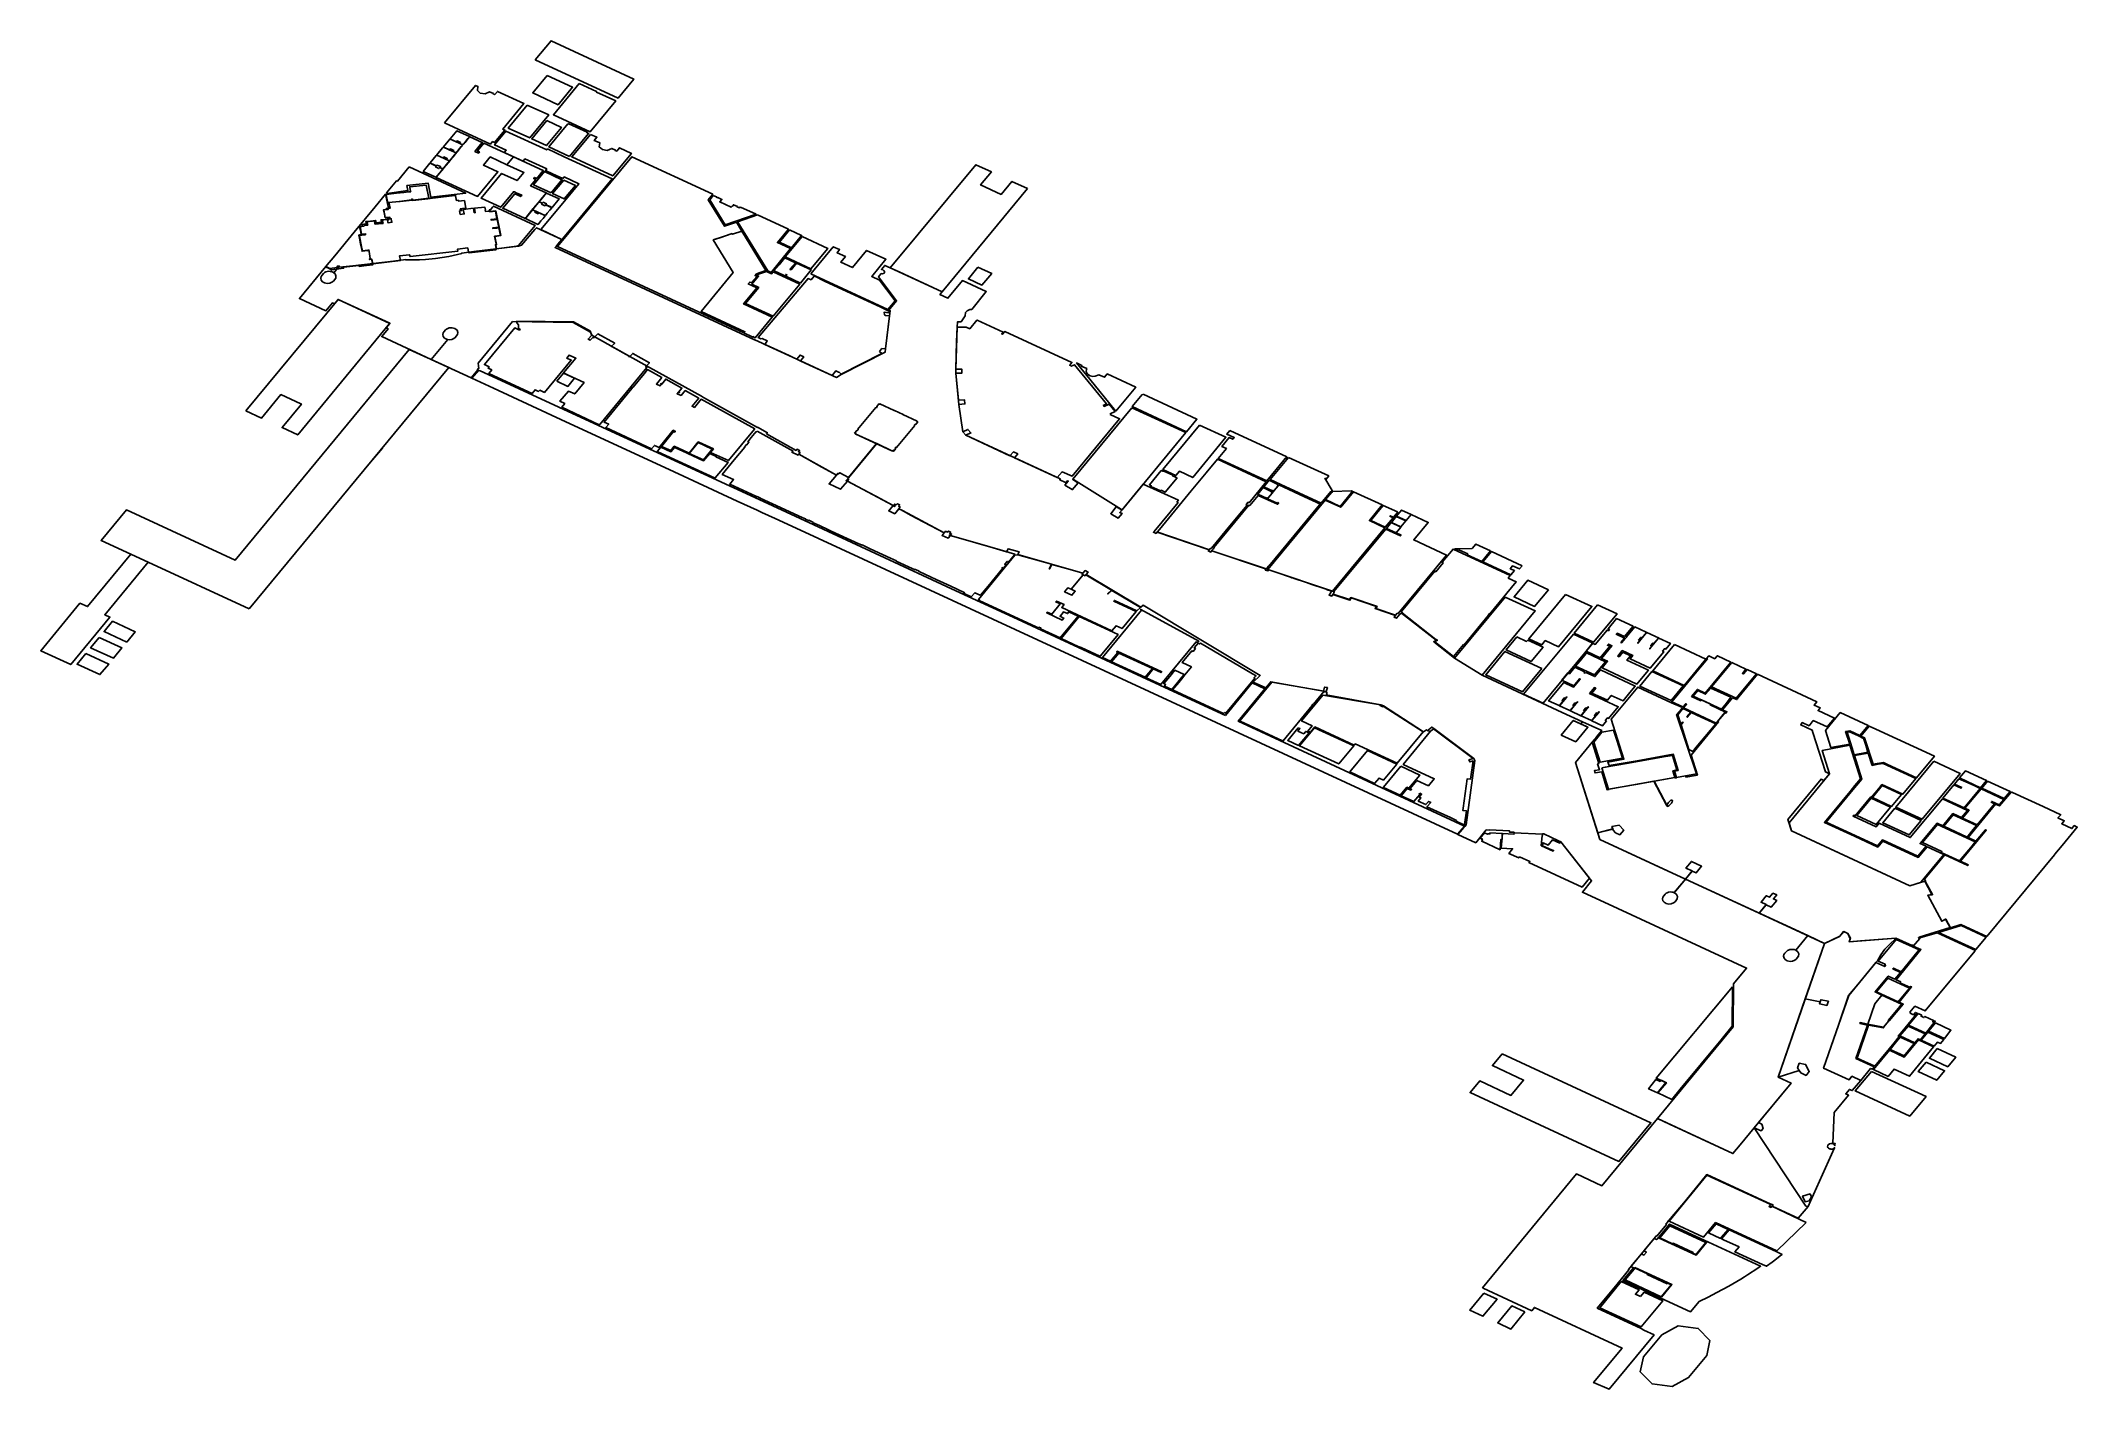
# Model space of a CAD drawing. Extents: x 12.25393 to 12.25606, y 41.7947 to 41.79611.
import ezdxf

# ---------------------------------------------------------------- set-up
doc = ezdxf.new("R2010")
doc.units = 0
doc.layers.add('RM$', color=3, linetype='CONTINUOUS')

msp = doc.modelspace()

# ---------------------------------------------------------------- linework, layer by layer
at = {"layer": 'RM$'}
for points in [[(12.2544472, 41.7960915), (12.254534, 41.7960513), (12.2545504, 41.7960712), (12.2544637, 41.7961114)], [(12.254352, 41.7960253), (12.2543845, 41.7960646), (12.254387, 41.7960634), (12.254387, 41.7960634), (12.2543865, 41.7960593), (12.2543895, 41.7960564), (12.2543946, 41.7960556), (12.2543993, 41.7960577), (12.2543993, 41.7960577), (12.2544033, 41.7960559), (12.254403, 41.7960556), (12.2544046, 41.7960549), (12.2544074, 41.7960583), (12.2544352, 41.7960455), (12.2544131, 41.7960187), (12.2544153, 41.7960177), (12.2544045, 41.7960047), (12.2544023, 41.7960057), (12.2544001, 41.796003)], [(12.2544596, 41.7960749), (12.2544862, 41.7960626), (12.2544711, 41.7960442), (12.2544445, 41.7960566)], [(12.2544932, 41.7960665), (12.2545115, 41.796058), (12.2545112, 41.7960576), (12.2545315, 41.7960483), (12.2545047, 41.7960159), (12.2544662, 41.7960337)], [(12.2544387, 41.7960439), (12.2544612, 41.7960335), (12.2544413, 41.7960094), (12.2544188, 41.7960198)], [(12.2544175, 41.7959814), (12.2543999, 41.7959896), (12.2543928, 41.795981), (12.254408, 41.795974), (12.2543866, 41.7959481), (12.2543434, 41.7959681), (12.2543435, 41.7959683), (12.2543434, 41.7959684), (12.2543464, 41.795972), (12.2543488, 41.795975), (12.254349, 41.7959749), (12.2543493, 41.7959753), (12.2543492, 41.7959754), (12.2543494, 41.7959756), (12.2543492, 41.7959757), (12.254349, 41.7959755), (12.2543488, 41.7959756), (12.2543485, 41.7959752), (12.2543487, 41.7959751), (12.2543432, 41.7959684), (12.254343, 41.7959685), (12.2543429, 41.7959683), (12.2543297, 41.7959744), (12.2543367, 41.7959829), (12.254337, 41.7959828), (12.2543371, 41.7959829), (12.2543371, 41.7959829), (12.2543434, 41.79598), (12.2543427, 41.7959791), (12.2543462, 41.7959774), (12.254347, 41.7959783), (12.2543493, 41.7959773), (12.2543492, 41.7959772), (12.2543493, 41.7959771), (12.2543497, 41.7959769), (12.2543498, 41.7959771), (12.2543502, 41.7959769), (12.2543493, 41.7959757), (12.2543494, 41.7959757), (12.2543513, 41.795978), (12.2543558, 41.7959834), (12.254356, 41.7959834), (12.2543563, 41.7959837), (12.2543561, 41.7959838), (12.2543563, 41.7959841), (12.2543562, 41.7959841), (12.254356, 41.7959839), (12.2543558, 41.795984), (12.2543555, 41.7959836), (12.2543556, 41.7959835), (12.2543512, 41.7959781), (12.2543503, 41.795977), (12.2543499, 41.7959772), (12.25435, 41.7959773), (12.2543495, 41.7959775), (12.2543494, 41.7959774), (12.2543471, 41.7959785), (12.2543478, 41.7959794), (12.2543442, 41.795981), (12.2543435, 41.7959801), (12.2543372, 41.795983), (12.2543373, 41.7959832), (12.2543371, 41.7959833), (12.2543434, 41.7959909), (12.2543437, 41.7959913), (12.254344, 41.7959912), (12.2543441, 41.7959913), (12.2543478, 41.7959896), (12.2543562, 41.7959857), (12.2543561, 41.7959856), (12.2543566, 41.7959854), (12.2543567, 41.7959855), (12.2543571, 41.7959853), (12.2543562, 41.7959842), (12.2543564, 41.7959841), (12.2543583, 41.7959864), (12.2543628, 41.7959919), (12.2543629, 41.7959918), (12.2543633, 41.7959922), (12.2543631, 41.7959922), (12.2543633, 41.7959925), (12.2543632, 41.7959925), (12.2543631, 41.7959925), (12.2543629, 41.7959923), (12.2543628, 41.7959924), (12.2543627, 41.7959923), (12.2543624, 41.795992), (12.2543626, 41.7959919), (12.2543581, 41.7959865), (12.2543572, 41.7959854), (12.2543568, 41.7959856), (12.2543569, 41.7959857), (12.2543564, 41.7959859), (12.2543563, 41.7959858), (12.254354, 41.7959869), (12.2543548, 41.7959878), (12.2543512, 41.7959895), (12.2543504, 41.7959885), (12.254344, 41.7959915), (12.2543441, 41.7959916), (12.2543442, 41.7959915), (12.2543443, 41.7959916), (12.254344, 41.7959917), (12.25435, 41.7959989), (12.2543507, 41.7959997), (12.2543509, 41.7959996), (12.254351, 41.7959997), (12.254351, 41.7959998), (12.2543569, 41.7959971), (12.2543616, 41.7959949), (12.2543632, 41.7959941), (12.2543631, 41.795994), (12.2543636, 41.7959938), (12.2543637, 41.7959939), (12.2543641, 41.7959937), (12.2543632, 41.7959926), (12.2543633, 41.7959925), (12.2543652, 41.7959949), (12.2543653, 41.7959949), (12.2543689, 41.7959993), (12.2543697, 41.7960003), (12.2543699, 41.7960002), (12.2543702, 41.7960006), (12.25437, 41.7960007), (12.2543702, 41.7960009), (12.2543701, 41.796001), (12.2543699, 41.7960007), (12.2543697, 41.7960008), (12.2543694, 41.7960005), (12.2543694, 41.7960004), (12.2543696, 41.7960004), (12.2543642, 41.7959938), (12.2543638, 41.795994), (12.2543639, 41.7959941), (12.2543634, 41.7959944), (12.2543633, 41.7959942), (12.254361, 41.7959953), (12.2543617, 41.7959962), (12.2543582, 41.7959979), (12.2543574, 41.795997), (12.2543511, 41.7959999), (12.2543512, 41.796), (12.254351, 41.7960001), (12.2543557, 41.7960059), (12.2543576, 41.7960082), (12.2543579, 41.796008), (12.254358, 41.7960082), (12.2543672, 41.7960039), (12.2543701, 41.7960026), (12.2543701, 41.7960024), (12.2543702, 41.7960024), (12.2543706, 41.7960022), (12.2543707, 41.7960023), (12.2543711, 41.7960021), (12.2543701, 41.796001), (12.2543703, 41.796001), (12.2543722, 41.7960033), (12.2543721, 41.7960034), (12.2543711, 41.7960022), (12.2543707, 41.7960024), (12.2543708, 41.7960025), (12.2543703, 41.7960028), (12.2543702, 41.7960027), (12.2543679, 41.7960037), (12.2543687, 41.7960046), (12.2543651, 41.7960063), (12.2543644, 41.7960054), (12.2543581, 41.7960083), (12.2543582, 41.7960084), (12.2543579, 41.7960085), (12.254365, 41.796017), (12.2543781, 41.796011), (12.2543779, 41.7960108), (12.2543781, 41.7960107), (12.2543771, 41.7960094), (12.2543769, 41.7960092), (12.2543767, 41.7960092), (12.2543764, 41.7960089), (12.2543765, 41.7960088), (12.2543721, 41.7960034), (12.2543722, 41.7960033), (12.2543735, 41.7960048), (12.2543742, 41.7960057), (12.2543767, 41.7960087), (12.2543769, 41.7960086), (12.2543772, 41.796009), (12.254377, 41.7960091), (12.2543783, 41.7960106), (12.2543784, 41.7960105), (12.2543786, 41.7960107), (12.2543916, 41.7960047), (12.2543839, 41.7959954), (12.2543877, 41.7959936), (12.2543879, 41.7959939), (12.2543886, 41.7959948), (12.2543864, 41.7959958), (12.2543931, 41.796004), (12.2544243, 41.7959896), (12.2544175, 41.7959814)], [(12.2544592, 41.7960276), (12.2544746, 41.7960205), (12.2544588, 41.7960014), (12.2544434, 41.7960085)], [(12.2544831, 41.7959901), (12.254503, 41.7960141), (12.2545011, 41.796015), (12.2545011, 41.796015), (12.2545015, 41.7960155), (12.2545015, 41.7960155), (12.2544824, 41.7960243), (12.254482, 41.7960239), (12.2544813, 41.7960242), (12.2544614, 41.7960001)], [(12.2544652, 41.7959718), (12.254469, 41.79597), (12.254469, 41.7959701), (12.2544761, 41.7959668), (12.2544775, 41.7959685), (12.2544929, 41.7959613), (12.2544812, 41.7959472), (12.2544529, 41.7959133), (12.254475, 41.795903), (12.2544759, 41.795904), (12.2545277, 41.7959667), (12.2544776, 41.7959898), (12.2544601, 41.795998), (12.2544592, 41.7959968), (12.2544164, 41.7960166), (12.2544045, 41.7960022), (12.2544167, 41.7959966), (12.2544146, 41.7959941), (12.2544343, 41.795985), (12.2544363, 41.7959875), (12.2544591, 41.795977), (12.2544577, 41.7959753)], [(12.254505, 41.7960132), (12.2545118, 41.7960101), (12.2545089, 41.7960066), (12.2545105, 41.7960059), (12.2545107, 41.7960062), (12.2545149, 41.7960043), (12.2545149, 41.7960043), (12.2545143, 41.7960001), (12.2545175, 41.7959972), (12.2545226, 41.7959964), (12.2545273, 41.7959985), (12.2545312, 41.7959967), (12.2545309, 41.7959964), (12.2545325, 41.7959957), (12.2545353, 41.7959992), (12.254548, 41.7959933), (12.2545284, 41.7959696), (12.2544853, 41.7959895)], [(12.2543149, 41.795979), (12.2543743, 41.7959514), (12.2543377, 41.7959472), (12.2543347, 41.7959621), (12.2543126, 41.7959595), (12.2543137, 41.7959543), (12.2542917, 41.7959511), (12.2542913, 41.7959518), (12.2543018, 41.7959645), (12.2543026, 41.7959641)], [(12.2544175, 41.7959814), (12.2544243, 41.7959896), (12.2544555, 41.7959752), (12.2544502, 41.7959688), (12.2544487, 41.795967), (12.2544464, 41.795968), (12.2544455, 41.7959669), (12.2544477, 41.7959658), (12.2544423, 41.7959593), (12.2544585, 41.7959518), (12.2544584, 41.7959517), (12.2544586, 41.7959516), (12.2544527, 41.7959444), (12.2544525, 41.7959445), (12.2544522, 41.7959441), (12.2544523, 41.795944), (12.2544521, 41.7959438), (12.2544523, 41.7959437), (12.2544525, 41.795944), (12.2544527, 41.7959439), (12.254453, 41.7959443), (12.2544528, 41.7959444), (12.2544573, 41.7959498), (12.2544587, 41.7959515), (12.2544588, 41.7959515), (12.2544589, 41.7959514), (12.254459, 41.7959516), (12.2544722, 41.7959455), (12.2544648, 41.7959365), (12.2544645, 41.7959367), (12.2544644, 41.7959365), (12.2544626, 41.7959374), (12.2544581, 41.7959394), (12.2544588, 41.7959404), (12.2544553, 41.795942), (12.2544545, 41.7959411), (12.2544522, 41.7959422), (12.2544523, 41.7959423), (12.2544522, 41.7959423), (12.2544518, 41.7959425), (12.2544517, 41.7959424), (12.2544513, 41.7959426), (12.2544523, 41.7959437), (12.2544521, 41.7959438), (12.2544502, 41.7959414), (12.2544457, 41.795936), (12.2544455, 41.7959361), (12.2544452, 41.7959357), (12.2544454, 41.7959356), (12.2544452, 41.7959354), (12.2544453, 41.7959353), (12.2544455, 41.7959356), (12.2544457, 41.7959355), (12.254446, 41.7959359), (12.2544458, 41.7959359), (12.2544503, 41.7959414), (12.2544512, 41.7959425), (12.2544516, 41.7959423), (12.2544515, 41.7959422), (12.254452, 41.7959419), (12.2544521, 41.795942), (12.2544544, 41.795941), (12.2544537, 41.7959401), (12.2544573, 41.7959384), (12.254458, 41.7959393), (12.2544624, 41.7959373), (12.2544643, 41.7959364), (12.2544642, 41.7959363), (12.2544644, 41.7959362), (12.2544624, 41.7959336), (12.2544597, 41.7959304), (12.2544578, 41.7959281), (12.2544575, 41.7959282), (12.2544575, 41.7959282), (12.2544574, 41.7959281), (12.2544453, 41.7959337), (12.2544454, 41.7959338), (12.2544449, 41.7959341), (12.2544448, 41.795934), (12.2544444, 41.7959342), (12.2544453, 41.7959353), (12.2544451, 41.7959353), (12.2544382, 41.795927), (12.2544384, 41.7959269), (12.2544443, 41.795934), (12.2544447, 41.7959339), (12.2544446, 41.7959337), (12.2544451, 41.7959335), (12.2544452, 41.7959336), (12.2544475, 41.7959326), (12.2544467, 41.7959316), (12.2544503, 41.79593), (12.2544511, 41.7959309), (12.2544573, 41.795928), (12.2544573, 41.795928), (12.2544572, 41.7959279), (12.2544575, 41.7959277), (12.2544553, 41.7959251), (12.2544531, 41.7959224), (12.2544501, 41.7959187), (12.2544477, 41.7959198), (12.2544375, 41.7959246), (12.2544369, 41.7959248), (12.2544371, 41.795925), (12.2544369, 41.7959251), (12.2544383, 41.7959268), (12.2544382, 41.7959269), (12.2544367, 41.7959252), (12.2544367, 41.7959252), (12.2544366, 41.7959253), (12.2544364, 41.7959251), (12.2544131, 41.7959358), (12.2544256, 41.795951), (12.254432, 41.795948), (12.2544325, 41.7959486), (12.2544329, 41.795949), (12.2544331, 41.7959493), (12.2544288, 41.7959512), (12.2544272, 41.795952), (12.2544259, 41.7959526), (12.2544252, 41.7959529), (12.2544248, 41.7959531), (12.2544245, 41.7959532), (12.254411, 41.7959368), (12.2543904, 41.7959463), (12.2544118, 41.7959722), (12.2544281, 41.7959647), (12.2544352, 41.7959732)], [(12.2544638, 41.7959519), (12.2544454, 41.7959604), (12.2544567, 41.7959741), (12.2544751, 41.7959656)], [(12.2546332, 41.7959505), (12.2546284, 41.7959447), (12.2546454, 41.7959168), (12.254658, 41.7959211), (12.2546627, 41.7959134), (12.2546637, 41.7959118), (12.2546539, 41.7959084), (12.2546534, 41.7959092), (12.2546435, 41.7959058), (12.2546337, 41.7959025), (12.2546546, 41.7958683), (12.2546209, 41.7958275), (12.2546669, 41.7958063), (12.2546659, 41.795805), (12.2544704, 41.7958955), (12.2545483, 41.7959898)], [(12.2549632, 41.7959563), (12.2548737, 41.7958481), (12.2548194, 41.7958731), (12.2549089, 41.7959814), (12.2549253, 41.7959739), (12.254914, 41.7959602), (12.2549355, 41.7959503), (12.2549468, 41.7959639)], [(12.2542908, 41.7959501), (12.2543018, 41.7959514), (12.2543093, 41.7959523), (12.2543146, 41.7959529), (12.2543158, 41.795953), (12.2543166, 41.7959531), (12.2543165, 41.7959538), (12.2543157, 41.7959575), (12.2543156, 41.7959582), (12.2543327, 41.7959601), (12.2543356, 41.7959463), (12.2543187, 41.7959443), (12.2543185, 41.7959454), (12.2543183, 41.7959454), (12.2543184, 41.7959448), (12.2543182, 41.7959448), (12.2543178, 41.7959447), (12.2543176, 41.7959455), (12.2543174, 41.7959454), (12.2543176, 41.7959444), (12.2543044, 41.7959428), (12.2542937, 41.7959416), (12.254293, 41.7959415), (12.2542926, 41.7959414), (12.2542916, 41.7959464)], [(12.254477, 41.7959652), (12.2544893, 41.7959595), (12.2544776, 41.7959455), (12.2544653, 41.7959511)], [(12.2542756, 41.7958823), (12.2542761, 41.7958795), (12.2542768, 41.7958763), (12.2542701, 41.7958756), (12.2542649, 41.795875), (12.2542628, 41.7958747), (12.2542625, 41.7958758), (12.2542623, 41.7958758), (12.254262, 41.7958758), (12.254262, 41.7958758), (12.2542465, 41.795874), (12.254246, 41.795874), (12.2542462, 41.7958728), (12.2542335, 41.7958713), (12.2542296, 41.7958732), (12.2542277, 41.7958741), (12.2542273, 41.7958743), (12.254237, 41.795886), (12.2542574, 41.7959108), (12.2542793, 41.7959373), (12.2542902, 41.7959505), (12.2542931, 41.7959358), (12.2542909, 41.7959356), (12.2542911, 41.7959349), (12.2542912, 41.7959345), (12.2542881, 41.7959342), (12.254289, 41.7959295), (12.2542898, 41.7959257), (12.2542943, 41.7959262), (12.2542945, 41.7959256), (12.254294, 41.7959255), (12.2542935, 41.7959254), (12.2542937, 41.7959246), (12.2542933, 41.7959245), (12.2542896, 41.7959241), (12.2542862, 41.7959237), (12.2542854, 41.7959236), (12.2542856, 41.7959224), (12.2542859, 41.7959211), (12.2542833, 41.7959208), (12.2542818, 41.7959206), (12.2542803, 41.7959204), (12.2542801, 41.7959216), (12.2542799, 41.7959224), (12.2542798, 41.795923), (12.2542743, 41.7959223), (12.2542707, 41.7959219), (12.2542694, 41.7959218), (12.2542698, 41.79592), (12.2542699, 41.7959192), (12.2542697, 41.7959192), (12.2542697, 41.7959191), (12.2542673, 41.7959189), (12.2542655, 41.7959186), (12.2542657, 41.7959175), (12.2542659, 41.7959168), (12.2542642, 41.7959167), (12.254263, 41.7959165), (12.254264, 41.7959119), (12.2542642, 41.7959108), (12.2542647, 41.7959081), (12.2542648, 41.7959079), (12.2542632, 41.7959077), (12.2542621, 41.7959075), (12.2542628, 41.7959043), (12.2542636, 41.7959003), (12.2542643, 41.7958968), (12.2542652, 41.7958926), (12.2542656, 41.7958907), (12.2542711, 41.7958913), (12.2542711, 41.7958912), (12.2542726, 41.7958914), (12.2542727, 41.7958914), (12.2542729, 41.7958904), (12.2542742, 41.795883), (12.2542736, 41.7958829), (12.2542737, 41.7958824), (12.2542738, 41.7958822), (12.254273, 41.7958821), (12.254273, 41.795882)], [(12.2542742, 41.795883), (12.2542731, 41.7958904), (12.2542728, 41.7958918), (12.2542717, 41.7958917), (12.2542659, 41.795891), (12.2542654, 41.7958935), (12.2542627, 41.7959067), (12.2542626, 41.7959073), (12.2542683, 41.795908), (12.2542692, 41.7959081), (12.2542694, 41.7959081), (12.2542693, 41.7959089), (12.2542668, 41.7959086), (12.2542651, 41.7959084), (12.2542642, 41.7959126), (12.2542634, 41.7959163), (12.2542675, 41.7959168), (12.2542677, 41.7959168), (12.2542675, 41.7959176), (12.2542703, 41.7959179), (12.2542715, 41.795918), (12.254271, 41.7959208), (12.25427, 41.7959207), (12.2542698, 41.7959215), (12.2542795, 41.7959227), (12.2542796, 41.7959218), (12.2542792, 41.7959217), (12.2542787, 41.7959217), (12.2542789, 41.7959207), (12.2542791, 41.7959197), (12.2542793, 41.7959189), (12.2542828, 41.7959193), (12.2542856, 41.7959197), (12.2542875, 41.7959199), (12.2542873, 41.7959207), (12.2542873, 41.7959207), (12.2542869, 41.7959226), (12.2542868, 41.7959226), (12.254286, 41.7959225), (12.2542858, 41.7959232), (12.2542858, 41.7959234), (12.2542909, 41.795924), (12.254293, 41.7959242), (12.2542932, 41.7959236), (12.2542932, 41.7959233), (12.2542923, 41.7959232), (12.2542927, 41.7959213), (12.2542928, 41.7959205), (12.2542951, 41.7959208), (12.2542968, 41.795921), (12.2542965, 41.7959229), (12.2542962, 41.7959242), (12.2542961, 41.7959248), (12.2542952, 41.7959247), (12.2542946, 41.7959246), (12.2542939, 41.7959245), (12.2542938, 41.795925), (12.2542938, 41.7959253), (12.2542944, 41.7959254), (12.2542948, 41.7959254), (12.2542947, 41.795926), (12.2542946, 41.7959265), (12.2542899, 41.795926), (12.2542891, 41.79593), (12.2542883, 41.795934), (12.2542912, 41.7959343), (12.254293, 41.7959345), (12.2542927, 41.7959356), (12.2542941, 41.7959357), (12.2542949, 41.7959358), (12.2542939, 41.7959408), (12.2542937, 41.7959416), (12.2543044, 41.7959428), (12.2543044, 41.7959427), (12.2543049, 41.7959427), (12.2543052, 41.7959428), (12.2543055, 41.7959428), (12.2543179, 41.7959442), (12.2543184, 41.7959443), (12.2543187, 41.7959443), (12.2543188, 41.7959438), (12.2543346, 41.7959457), (12.2543368, 41.7959459), (12.2543367, 41.7959461), (12.2543567, 41.7959485), (12.2543636, 41.7959492), (12.2543637, 41.7959488), (12.2543636, 41.7959488), (12.2543643, 41.7959451), (12.2543642, 41.7959451), (12.2543642, 41.7959451), (12.2543641, 41.7959451), (12.2543643, 41.7959441), (12.2543644, 41.7959441), (12.2543644, 41.7959439), (12.2543666, 41.7959441), (12.2543668, 41.795943), (12.2543729, 41.7959437), (12.2543745, 41.7959357), (12.2543707, 41.7959353), (12.2543684, 41.795935), (12.2543687, 41.795934), (12.2543697, 41.7959341), (12.2543699, 41.7959333), (12.2543678, 41.795933), (12.2543685, 41.7959293), (12.2543726, 41.7959297), (12.2543716, 41.7959344), (12.2543823, 41.7959357), (12.2543832, 41.795931), (12.2543843, 41.7959311), (12.2543839, 41.7959332), (12.2543833, 41.7959358), (12.2543942, 41.795937), (12.2543948, 41.795934), (12.2543947, 41.795934), (12.254395, 41.7959323), (12.254399, 41.7959328), (12.2543992, 41.795932), (12.2544054, 41.7959327), (12.254407, 41.7959247), (12.2544009, 41.795924), (12.254401, 41.7959232), (12.2544072, 41.7959239), (12.2544088, 41.795916), (12.2544089, 41.7959159), (12.2544027, 41.7959152), (12.2544028, 41.7959144), (12.254407, 41.7959149), (12.254409, 41.7959151), (12.2544107, 41.7959071), (12.2544045, 41.7959064), (12.2544061, 41.7958983), (12.2544063, 41.7958975), (12.2544054, 41.7958974), (12.2544062, 41.7958935), (12.2544064, 41.7958925), (12.2544058, 41.7958925), (12.2544058, 41.7958922), (12.2544058, 41.7958922), (12.2543779, 41.7958889), (12.2543778, 41.7958889), (12.2543778, 41.7958892), (12.2543774, 41.7958892), (12.2543773, 41.7958897), (12.2543764, 41.7958941), (12.2543656, 41.7958928), (12.2543661, 41.7958908), (12.2543161, 41.795885), (12.2543159, 41.795885), (12.2543154, 41.795887), (12.2543047, 41.7958858), (12.2543057, 41.7958808), (12.2542773, 41.7958776), (12.2542773, 41.7958776), (12.2542767, 41.7958775), (12.2542757, 41.7958824), (12.2542744, 41.7958823), (12.2542742, 41.795883)], [(12.2544056, 41.7958973), (12.2544064, 41.7958935), (12.2544064, 41.7958932), (12.2544276, 41.7958958), (12.2544278, 41.795896), (12.2544294, 41.7958966), (12.254447, 41.7959178), (12.2544034, 41.795938), (12.2544023, 41.7959367), (12.2544012, 41.7959353), (12.2544003, 41.7959342), (12.2543989, 41.7959341), (12.2543994, 41.7959322), (12.2544057, 41.795933), (12.254411, 41.795907), (12.2544048, 41.7959061), (12.2544065, 41.7958976), (12.2544066, 41.7958974), (12.2544066, 41.7958974)], [(12.254805, 41.7956889), (12.2547756, 41.7956533), (12.2547663, 41.7956584), (12.2547663, 41.7956584), (12.2547652, 41.7956572), (12.2547643, 41.7956577), (12.2547628, 41.795656), (12.2547233, 41.7956779), (12.2547247, 41.7956796), (12.254723, 41.7956806), (12.2547242, 41.7956818), (12.2547217, 41.7956831), (12.2547205, 41.7956819), (12.2546894, 41.7956993), (12.2546905, 41.7957004), (12.2546803, 41.7957061), (12.2546801, 41.7957059), (12.2546236, 41.7957374), (12.2546213, 41.7957387), (12.254567, 41.7957689), (12.2545088, 41.7958013), (12.2545063, 41.7958027), (12.2545052, 41.7958058), (12.2544867, 41.7958161), (12.2544659, 41.7958164), (12.254444, 41.7958167), (12.2544234, 41.7958171), (12.2543871, 41.7957733), (12.2543879, 41.7957677), (12.2543875, 41.7957679), (12.2543864, 41.7957665), (12.2543868, 41.7957663), (12.2543798, 41.7957579), (12.254338, 41.7957772), (12.2543553, 41.7957981), (12.254357, 41.7957977), (12.2543595, 41.795798), (12.2543619, 41.795799), (12.2543633, 41.7958001), (12.2543657, 41.7958032), (12.2543661, 41.7958056), (12.2543651, 41.7958079), (12.2543628, 41.7958096), (12.2543614, 41.7958101), (12.25436, 41.7958104), (12.2543585, 41.7958104), (12.2543567, 41.7958102), (12.2543553, 41.7958097), (12.2543542, 41.7958091), (12.2543531, 41.7958082), (12.2543515, 41.7958064), (12.2543506, 41.795805), (12.2543501, 41.7958034), (12.2543507, 41.7958011), (12.2543519, 41.7957996), (12.254354, 41.7957984), (12.2543553, 41.7957981), (12.254338, 41.7957772), (12.2542862, 41.7958012), (12.2542929, 41.7958093), (12.2542909, 41.7958103), (12.2542948, 41.795815), (12.2542404, 41.7958402), (12.2542365, 41.7958355), (12.2542344, 41.7958364), (12.2542277, 41.7958283), (12.2541999, 41.7958411), (12.2542274, 41.7958745), (12.2542317, 41.7958726), (12.2542395, 41.7958735), (12.2542393, 41.795875), (12.2542414, 41.7958753), (12.2542415, 41.795875), (12.2542358, 41.7958681), (12.254235, 41.7958687), (12.2542335, 41.7958693), (12.2542322, 41.7958695), (12.2542306, 41.7958696), (12.2542288, 41.7958693), (12.2542274, 41.7958689), (12.2542263, 41.7958683), (12.2542252, 41.7958674), (12.2542237, 41.7958655), (12.2542227, 41.7958642), (12.2542223, 41.7958625), (12.2542228, 41.7958602), (12.2542241, 41.7958587), (12.2542261, 41.7958575), (12.2542291, 41.7958569), (12.2542316, 41.7958571), (12.254234, 41.7958581), (12.2542355, 41.7958593), (12.2542379, 41.7958624), (12.2542382, 41.7958648), (12.2542372, 41.795867), (12.2542358, 41.7958681), (12.2542415, 41.795875), (12.2542419, 41.7958738), (12.2542558, 41.7958754), (12.2542986, 41.7958804), (12.2543114, 41.7958819), (12.2543114, 41.7958815), (12.2543256, 41.7958816), (12.254332, 41.7958821), (12.2543425, 41.7958831), (12.2543564, 41.7958851), (12.2543702, 41.7958884), (12.25437, 41.7958888), (12.2543828, 41.7958903), (12.2544149, 41.7958941), (12.2544297, 41.7958959), (12.2544328, 41.7958969), (12.2544466, 41.7959135), (12.2544468, 41.7959134), (12.2544484, 41.7959153), (12.254475, 41.795903), (12.2544709, 41.795898), (12.2544689, 41.7958956), (12.254468, 41.7958944), (12.2546771, 41.7957977), (12.2546773, 41.7957979), (12.2547132, 41.7957813), (12.2547257, 41.7957755), (12.2547385, 41.7957696), (12.2547628, 41.7957583), (12.2547679, 41.7957613), (12.2548139, 41.7957848), (12.2548142, 41.7957882), (12.2548194, 41.7958284), (12.2548175, 41.7958285), (12.2548259, 41.7958385), (12.254807, 41.7958639), (12.2548098, 41.7958673), (12.2548111, 41.7958671), (12.2548128, 41.7958678), (12.2548132, 41.7958684), (12.2548133, 41.7958693), (12.2548129, 41.7958702), (12.2548122, 41.7958706), (12.2548114, 41.795871), (12.2548101, 41.7958716), (12.2548135, 41.7958758), (12.2548287, 41.7958689), (12.2548737, 41.7958481), (12.2548714, 41.7958453), (12.2548797, 41.7958414), (12.254895, 41.7958599), (12.25492, 41.7958484), (12.2549047, 41.7958296), (12.2549027, 41.7958294), (12.2548999, 41.7958281), (12.2548983, 41.7958263), (12.2548979, 41.795823), (12.2548936, 41.7958168), (12.2548898, 41.7958166), (12.2548894, 41.7958112), (12.2548889, 41.7957959), (12.254888, 41.795767), (12.254888, 41.7957629), (12.2548913, 41.7957301), (12.2548954, 41.7957014), (12.2548984, 41.7956978), (12.2549976, 41.7956519), (12.2549976, 41.7956519), (12.254997, 41.7956511), (12.2550031, 41.7956483), (12.2550047, 41.7956501), (12.2550059, 41.7956496), (12.2550024, 41.7956454), (12.25501, 41.7956407), (12.2550102, 41.7956406), (12.2550162, 41.7956478), (12.255016, 41.7956479), (12.255016, 41.7956479), (12.2550106, 41.7956512), (12.2550106, 41.7956513), (12.2550106, 41.7956513), (12.2550111, 41.7956511), (12.2550113, 41.7956514), (12.2550619, 41.7956198), (12.2550616, 41.7956195), (12.2550566, 41.7956226), (12.2550563, 41.7956227), (12.2550505, 41.7956155), (12.2550582, 41.7956107), (12.2550623, 41.7956157), (12.25506, 41.7956167), (12.2550609, 41.7956179), (12.2550612, 41.7956178), (12.2550614, 41.7956181), (12.2550611, 41.7956182), (12.2550621, 41.7956193), (12.2550622, 41.7956193), (12.2550622, 41.7956193), (12.2550846, 41.7956465), (12.2551214, 41.7956295), (12.2551199, 41.7956276), (12.255121, 41.7956271), (12.2550961, 41.7955969), (12.2550953, 41.795596), (12.255098, 41.7955948), (12.2550984, 41.7955952), (12.2550988, 41.7955957), (12.2550988, 41.7955959), (12.2550987, 41.7955961), (12.2550989, 41.7955963), (12.255154, 41.7955776), (12.2551539, 41.7955775), (12.2551537, 41.7955776), (12.2551534, 41.7955774), (12.2551527, 41.7955765), (12.2551553, 41.7955753), (12.2551561, 41.7955762), (12.2551561, 41.7955764), (12.255156, 41.7955766), (12.2551562, 41.7955768), (12.2551565, 41.7955767), (12.2551565, 41.7955767), (12.2552134, 41.7955575), (12.2552133, 41.7955575), (12.2552133, 41.7955575), (12.2552132, 41.7955575), (12.2552132, 41.7955575), (12.2552132, 41.7955575), (12.2552131, 41.7955574), (12.2552124, 41.7955563), (12.2552152, 41.7955554), (12.2552159, 41.7955565), (12.2552159, 41.7955565), (12.2552159, 41.7955566), (12.2552159, 41.7955566), (12.2552158, 41.7955567), (12.2552158, 41.7955567), (12.2552184, 41.7955558), (12.2552234, 41.7955541), (12.2552246, 41.7955537), (12.2552391, 41.7955488), (12.2552402, 41.7955484), (12.2552409, 41.7955482), (12.2552427, 41.7955476), (12.2552557, 41.7955432), (12.2552584, 41.7955423), (12.2552603, 41.7955416), (12.2552741, 41.795537), (12.2552763, 41.7955362), (12.2552774, 41.7955358), (12.2552808, 41.7955347), (12.2552812, 41.7955345), (12.2552818, 41.7955343), (12.2552813, 41.795533), (12.2552794, 41.79553), (12.2552822, 41.7955291), (12.2552832, 41.7955308), (12.2553012, 41.7955248), (12.2553026, 41.7955271), (12.255329, 41.7955183), (12.2553276, 41.7955159), (12.2553489, 41.7955087), (12.2553475, 41.795507), (12.2553501, 41.7955059), (12.2553535, 41.79551), (12.2553554, 41.7955113), (12.2553915, 41.7954828), (12.2553892, 41.7954812), (12.2554109, 41.7954641), (12.2554398, 41.7954461), (12.2555239, 41.7954072), (12.2555452, 41.7953973), (12.2555433, 41.7953951), (12.2555354, 41.7953987), (12.2555228, 41.7953834), (12.2555381, 41.7953763), (12.2555508, 41.7953916), (12.2555433, 41.7953951), (12.2555452, 41.7953973), (12.2555653, 41.795388), (12.2555599, 41.7953816), (12.25556, 41.7953816), (12.2555555, 41.7953762), (12.2555521, 41.795372), (12.2555379, 41.7953547), (12.2555634, 41.7952739), (12.2556207, 41.7952474), (12.2556531, 41.7952324), (12.2556412, 41.7952181), (12.2556401, 41.7952185), (12.2556388, 41.7952188), (12.2556373, 41.7952189), (12.2556354, 41.7952186), (12.255634, 41.7952181), (12.2556329, 41.7952175), (12.2556318, 41.7952166), (12.2556303, 41.7952148), (12.2556293, 41.7952135), (12.2556289, 41.7952118), (12.2556294, 41.7952095), (12.2556307, 41.795208), (12.2556327, 41.7952068), (12.2556357, 41.7952062), (12.2556382, 41.7952064), (12.2556406, 41.7952074), (12.2556421, 41.7952085), (12.2556445, 41.7952116), (12.2556448, 41.7952141), (12.2556438, 41.7952163), (12.2556413, 41.7952182), (12.2556531, 41.7952324), (12.2557812, 41.7951731), (12.2557686, 41.7951579), (12.2557671, 41.7951584), (12.2557658, 41.7951587), (12.2557643, 41.7951587), (12.2557624, 41.7951585), (12.255761, 41.795158), (12.25576, 41.7951574), (12.2557588, 41.7951565), (12.2557573, 41.7951547), (12.2557563, 41.7951533), (12.2557559, 41.7951517), (12.2557564, 41.7951494), (12.2557577, 41.7951479), (12.2557597, 41.7951466), (12.2557627, 41.795146), (12.2557652, 41.7951463), (12.2557677, 41.7951472), (12.2557691, 41.7951484), (12.2557715, 41.7951515), (12.2557718, 41.7951539), (12.2557708, 41.7951561), (12.2557686, 41.7951578), (12.2557812, 41.7951731), (12.2557987, 41.795165), (12.2557504, 41.7950246), (12.2557638, 41.7950184), (12.2557251, 41.7949716), (12.2557104, 41.7949538), (12.2557104, 41.7949538), (12.2557028, 41.7949446), (12.2557028, 41.7949446), (12.2556364, 41.7949753), (12.2556236, 41.7949813), (12.255703, 41.7950775), (12.255703, 41.7950775), (12.2557034, 41.7951224), (12.2557172, 41.7951391), (12.2555823, 41.7952014), (12.255545, 41.7952186), (12.2555546, 41.7952304), (12.2555224, 41.7952716), (12.2555193, 41.7952729), (12.2555047, 41.7952797), (12.2555033, 41.7952798), (12.2555033, 41.7952794), (12.2554734, 41.795281), (12.2554734, 41.7952815), (12.2554685, 41.7952817), (12.2554687, 41.7952829), (12.2554477, 41.795284), (12.2554477, 41.7952837), (12.2554441, 41.7952839), (12.2554331, 41.7952705), (12.2554145, 41.7952791), (12.2554145, 41.7952791), (12.2554145, 41.7952791), (12.2554145, 41.7952791), (12.255419, 41.7952845), (12.255419, 41.7952845), (12.255419, 41.7952845), (12.255419, 41.7952845), (12.2554215, 41.7952875), (12.2554215, 41.7952875), (12.2554216, 41.7952875), (12.2554232, 41.7952894), (12.2554323, 41.7953568), (12.2554312, 41.7953589), (12.2553893, 41.7953902), (12.255387, 41.7953917), (12.2553835, 41.7953887), (12.2553833, 41.7953885), (12.255384, 41.7953881), (12.2553835, 41.7953875), (12.2553814, 41.7953888), (12.2553783, 41.7953869), (12.2553363, 41.795414), (12.2553335, 41.7954151), (12.2552764, 41.7954254), (12.2552769, 41.7954266), (12.2552772, 41.7954283), (12.2552747, 41.7954287), (12.2552749, 41.7954292), (12.2552761, 41.795429), (12.2552764, 41.7954291), (12.2552777, 41.7954331), (12.2552747, 41.7954337), (12.2552734, 41.7954295), (12.2552182, 41.7954393), (12.255213, 41.7954329), (12.2551997, 41.795439), (12.2552072, 41.7954458), (12.2550844, 41.7955195), (12.255082, 41.7955176), (12.2550246, 41.7955516), (12.2550268, 41.7955542), (12.2550268, 41.7955542), (12.2550268, 41.7955542), (12.2550235, 41.7955558), (12.2550213, 41.795553), (12.254953, 41.7955728), (12.2549543, 41.7955755), (12.2549429, 41.7955788), (12.2549421, 41.7955773), (12.2549419, 41.7955769), (12.2549414, 41.795576), (12.2549412, 41.7955756), (12.2549237, 41.7955807), (12.2548811, 41.7955929), (12.2548813, 41.7955932), (12.2548825, 41.7955928), (12.2548836, 41.7955941), (12.2548817, 41.7955949), (12.2548827, 41.7955961), (12.2548801, 41.7955973), (12.2548792, 41.7955961), (12.2548773, 41.795597), (12.2548762, 41.7955956), (12.2548759, 41.7955953), (12.2548407, 41.7956141), (12.2548331, 41.7956182), (12.2548302, 41.7956198), (12.2548284, 41.7956207), (12.2548287, 41.7956211), (12.2548298, 41.7956224), (12.254828, 41.7956234), (12.2548292, 41.7956246), (12.2548267, 41.7956259), (12.2548256, 41.7956247), (12.2548238, 41.7956256), (12.2548227, 41.7956243), (12.2548244, 41.7956234), (12.2548241, 41.7956231), (12.254824, 41.795623), (12.2548224, 41.7956239), (12.2548225, 41.7956239), (12.2547744, 41.7956497), (12.254773, 41.7956504), (12.2547733, 41.7956507), (12.2547747, 41.79565), (12.2547756, 41.7956512), (12.2547758, 41.7956514), (12.2547746, 41.795652), (12.2547757, 41.7956532), (12.2548051, 41.7956889), (12.2548217, 41.7956812), (12.2548225, 41.7956821), (12.2548225, 41.795682), (12.2548228, 41.7956815), (12.2548226, 41.7956812), (12.2548229, 41.7956811), (12.2548251, 41.7956838), (12.2548244, 41.7956841), (12.254825, 41.7956848), (12.2548248, 41.7956849), (12.2548252, 41.7956853), (12.254826, 41.7956849), (12.254845, 41.7957079), (12.2548444, 41.7957082), (12.2548453, 41.7957093), (12.254846, 41.795709), (12.2548482, 41.7957117), (12.2548473, 41.7957121), (12.2548473, 41.7957121), (12.2548475, 41.7957124), (12.2548325, 41.7957194), (12.2548327, 41.7957196), (12.2548237, 41.7957238), (12.2548235, 41.7957236), (12.2548084, 41.7957305), (12.2548084, 41.7957305), (12.2548082, 41.7957302), (12.2548073, 41.7957306), (12.2548051, 41.795728), (12.2548057, 41.7957277), (12.2548048, 41.7957265), (12.2548041, 41.7957268), (12.2547851, 41.7957038), (12.2547858, 41.7957035), (12.2547848, 41.7957024), (12.2547842, 41.7957027), (12.254782, 41.7957), (12.2547823, 41.7956999), (12.2547828, 41.7957005), (12.2547833, 41.7957002), (12.2547833, 41.7957002), (12.2547833, 41.7957002), (12.2547826, 41.7956993)], [(12.2546337, 41.7959025), (12.2546405, 41.7959048), (12.2546405, 41.7959048), (12.2546534, 41.7959092), (12.2546539, 41.7959084), (12.2546637, 41.7959118), (12.254689, 41.7958703), (12.2546792, 41.795867), (12.2546776, 41.7958651), (12.2546793, 41.7958643), (12.254674, 41.7958578), (12.254672, 41.7958583), (12.2546705, 41.7958564), (12.2546795, 41.7958523), (12.2546656, 41.7958354), (12.2546956, 41.7958215), (12.2546778, 41.7958), (12.2546754, 41.7958011), (12.2546751, 41.7958009), (12.2546755, 41.7958007), (12.2546754, 41.7958006), (12.2546659, 41.795805), (12.2546669, 41.7958063), (12.2546209, 41.7958275), (12.2546546, 41.7958683)], [(12.2547138, 41.7959132), (12.2547031, 41.7959002), (12.2547157, 41.7958943), (12.2547264, 41.7959073)], [(12.2547268, 41.7959061), (12.2547538, 41.7958936), (12.2547361, 41.7958722), (12.2547091, 41.7958847)], [(12.2547361, 41.7958669), (12.2548167, 41.7958295), (12.2548245, 41.7958385), (12.2548082, 41.7958604), (12.2548, 41.7958642), (12.2548148, 41.7958822), (12.2547945, 41.7958916), (12.2547797, 41.7958736), (12.2547675, 41.7958793), (12.2547723, 41.7958851), (12.2547635, 41.7958891), (12.2547662, 41.7958924), (12.2547596, 41.7958954)], [(12.2546966, 41.7958692), (12.2547244, 41.7958563), (12.2546964, 41.7958225), (12.2546676, 41.7958358), (12.2546815, 41.7958526), (12.2546742, 41.795856), (12.2546813, 41.7958646), (12.2546796, 41.7958654), (12.2546802, 41.7958661), (12.2546895, 41.7958693), (12.2546947, 41.7958669)], [(12.2547084, 41.7958834), (12.2547087, 41.7958838), (12.2547199, 41.7958786), (12.2547142, 41.7958717), (12.2547145, 41.7958716), (12.2547154, 41.7958712), (12.2547211, 41.7958781), (12.2547365, 41.795871), (12.2547251, 41.7958573), (12.2547098, 41.7958644), (12.254711, 41.7958658), (12.2547098, 41.7958664), (12.2547086, 41.7958649), (12.2547066, 41.7958658), (12.2546984, 41.7958696), (12.2546974, 41.7958701), (12.2547027, 41.7958765), (12.2547084, 41.7958834)], [(12.2549113, 41.795874), (12.2549257, 41.7958673), (12.2549155, 41.7958551), (12.2549012, 41.7958617)], [(12.2547394, 41.7958646), (12.2547363, 41.7958607), (12.2547331, 41.795862), (12.254681, 41.7958002), (12.2546837, 41.7957989), (12.254685, 41.7957991), (12.2546904, 41.7957967), (12.25469, 41.7957959), (12.2546879, 41.795793), (12.2547214, 41.7957775), (12.2547248, 41.7957818), (12.2547287, 41.7957798), (12.2547252, 41.7957756), (12.2547585, 41.7957603), (12.2547624, 41.7957654), (12.2547651, 41.7957639), (12.2547658, 41.7957637), (12.254768, 41.7957616), (12.2548106, 41.7957833), (12.2548082, 41.7957856), (12.25481, 41.7957883), (12.2548103, 41.7957886), (12.2548142, 41.7957883), (12.2548187, 41.795823), (12.2548145, 41.7958233), (12.2548133, 41.7958239), (12.2548128, 41.7958267), (12.2548179, 41.7958262), (12.2548183, 41.7958282), (12.2548171, 41.7958283), (12.2548089, 41.7958323), (12.2547511, 41.7958591), (12.2547395, 41.7958647)], [(12.2541438, 41.7957233), (12.2541602, 41.7957158), (12.2541805, 41.7957403), (12.2542015, 41.7957306), (12.254202, 41.7957304), (12.2541817, 41.7957058), (12.2541982, 41.7956981), (12.2542946, 41.7958151), (12.2542405, 41.7958401)], [(12.2545148, 41.795709), (12.2545144, 41.7957092), (12.2545141, 41.7957088), (12.254475, 41.7957271), (12.254478, 41.7957309), (12.254473, 41.7957333), (12.2544821, 41.795744), (12.2544886, 41.795741), (12.2544984, 41.7957529), (12.2544818, 41.7957606), (12.2544769, 41.795763), (12.2544897, 41.7957785), (12.2544826, 41.7957818), (12.2544801, 41.7957787), (12.2544848, 41.7957765), (12.2544568, 41.7957426), (12.2544518, 41.7957449), (12.2544507, 41.7957436), (12.2544469, 41.7957454), (12.2544438, 41.7957416), (12.2543985, 41.7957626), (12.2544015, 41.7957663), (12.2543976, 41.7957681), (12.2543988, 41.7957695), (12.2543938, 41.7957718), (12.2544256, 41.7958103), (12.2544306, 41.795808), (12.2544312, 41.7958088), (12.2544295, 41.7958095), (12.2544296, 41.7958134), (12.2544277, 41.7958157), (12.2544278, 41.7958172), (12.2544872, 41.7958168), (12.2545052, 41.7958067), (12.2545061, 41.7958022), (12.2545025, 41.7957985), (12.2545046, 41.7957974), (12.2545075, 41.7958003), (12.2545086, 41.7957998), (12.2545127, 41.795804), (12.2545304, 41.7957941), (12.2545268, 41.7957907), (12.2545271, 41.7957905), (12.2545275, 41.7957909), (12.2545457, 41.7957805), (12.2545451, 41.7957804), (12.2545458, 41.7957801), (12.2545493, 41.7957836), (12.2545669, 41.7957738), (12.254563, 41.7957698), (12.2545628, 41.7957696), (12.2545642, 41.7957687)], [(12.2549103, 41.7958185), (12.2549376, 41.7958059), (12.2549361, 41.7958042), (12.2549371, 41.7958037), (12.2549395, 41.7958066), (12.2549395, 41.7958066), (12.2550098, 41.7957741), (12.2550075, 41.7957712), (12.2550084, 41.7957708), (12.255009, 41.79577), (12.2550125, 41.7957716), (12.2550461, 41.7957306), (12.2550426, 41.7957289), (12.2550431, 41.7957282), (12.2550434, 41.7957284), (12.2550437, 41.7957279), (12.2550487, 41.7957302), (12.255055, 41.7957225), (12.25505, 41.7957202), (12.2550502, 41.7957199), (12.2550499, 41.7957196), (12.2550598, 41.795715), (12.2550099, 41.7956547), (12.2549995, 41.7956595), (12.2549944, 41.7956533), (12.2549497, 41.7956741), (12.254953, 41.7956781), (12.2549484, 41.7956802), (12.2549448, 41.7956763), (12.2548985, 41.7956977), (12.2549038, 41.7957002), (12.2549008, 41.7957039), (12.2548954, 41.7957014), (12.2548913, 41.7957301), (12.2548976, 41.7957306), (12.254897, 41.7957349), (12.2548907, 41.7957344), (12.254888, 41.7957628), (12.2548943, 41.7957628), (12.2548942, 41.7957671), (12.254888, 41.7957671), (12.2548896, 41.7958112), (12.254899, 41.795811), (12.2549027, 41.7958093), (12.2549102, 41.7958183)], [(12.2544697, 41.7957544), (12.2544813, 41.795749), (12.2544882, 41.7957574), (12.2544766, 41.7957628)], [(12.2545612, 41.7957622), (12.2545497, 41.7957483), (12.2545497, 41.7957483), (12.2545495, 41.7957481), (12.2545495, 41.7957481), (12.2545469, 41.7957449), (12.2545469, 41.7957449), (12.2545467, 41.7957447), (12.2545193, 41.7957115), (12.2545241, 41.7957093), (12.2545211, 41.7957058), (12.2545691, 41.7956834), (12.2545721, 41.7956871), (12.2545745, 41.795686), (12.2545769, 41.7956849), (12.2545829, 41.7956921), (12.254589, 41.7956995), (12.2545918, 41.7957029), (12.2545941, 41.7957018), (12.2545935, 41.795701), (12.2545922, 41.7957016), (12.2545794, 41.7956861), (12.2545891, 41.7956817), (12.2545928, 41.7956862), (12.254602, 41.795682), (12.2546084, 41.795679), (12.2546181, 41.7956907), (12.2546187, 41.7956904), (12.2546339, 41.7956834), (12.254631, 41.7956798), (12.2546498, 41.7956711), (12.2546771, 41.7957042), (12.2546772, 41.7957043), (12.254621, 41.7957354), (12.254614, 41.7957269), (12.2546115, 41.7957281), (12.2546186, 41.7957366), (12.2546043, 41.7957446), (12.2546, 41.7957394), (12.2545959, 41.7957413), (12.2545972, 41.7957428), (12.2545983, 41.7957424), (12.2545986, 41.7957428), (12.2545976, 41.7957432), (12.2546009, 41.7957472), (12.254584, 41.7957566), (12.2545798, 41.7957514), (12.2545788, 41.7957519), (12.2545785, 41.7957515), (12.2545795, 41.7957511), (12.2545782, 41.7957495), (12.2545741, 41.7957513), (12.2545798, 41.7957582), (12.2545647, 41.7957665)], [(12.2550558, 41.7957228), (12.2550767, 41.7957481), (12.2550468, 41.795762), (12.255044, 41.7957585), (12.255038, 41.7957611), (12.2550342, 41.7957595), (12.2550317, 41.7957594), (12.255029, 41.79576), (12.255026, 41.7957619), (12.2550247, 41.7957645), (12.2550249, 41.7957665), (12.2550253, 41.7957676), (12.2550196, 41.7957702), (12.2550202, 41.7957709), (12.2550146, 41.7957735), (12.2550332, 41.7957508), (12.2550497, 41.7957306), (12.2550495, 41.7957305), (12.2550554, 41.7957232)], [(12.2550844, 41.7957407), (12.255084, 41.7957403), (12.2550839, 41.7957402), (12.2550836, 41.7957404), (12.2550731, 41.7957277), (12.25513, 41.7957014), (12.2551409, 41.7957145)], [(12.2548084, 41.7957305), (12.2548082, 41.7957302), (12.2548073, 41.7957306), (12.2548051, 41.795728), (12.2548057, 41.7957277), (12.2548048, 41.7957265), (12.2548041, 41.7957268), (12.2547851, 41.7957038), (12.2547858, 41.7957035), (12.2547848, 41.7957024), (12.2547842, 41.7957027), (12.254782, 41.7957), (12.2547823, 41.7956999), (12.2547828, 41.7957005), (12.2547833, 41.7957002), (12.2547833, 41.7957002), (12.2547833, 41.7957002), (12.2547826, 41.7956993), (12.2548217, 41.7956812), (12.2548225, 41.7956821), (12.2548225, 41.795682), (12.2548228, 41.7956815), (12.2548226, 41.7956812), (12.2548229, 41.7956811), (12.2548251, 41.7956838), (12.2548244, 41.7956841), (12.254825, 41.7956848), (12.2548248, 41.7956849), (12.2548252, 41.7956853), (12.254826, 41.7956849), (12.254845, 41.7957079), (12.2548444, 41.7957082), (12.2548453, 41.7957093), (12.254846, 41.795709), (12.2548482, 41.7957117), (12.2548473, 41.7957121), (12.2548473, 41.7957121), (12.2548475, 41.7957124), (12.2548325, 41.7957194), (12.2548327, 41.7957196), (12.2548237, 41.7957238), (12.2548235, 41.7957236), (12.2548084, 41.7957305)], [(12.2550727, 41.7957266), (12.2551292, 41.7957005), (12.2550624, 41.7956196), (12.2550619, 41.7956198), (12.2550113, 41.7956514), (12.2550108, 41.7956517)], [(12.2546799, 41.7957019), (12.2546792, 41.7957013), (12.2546788, 41.7957015), (12.2546735, 41.7956952), (12.25467, 41.7956909), (12.2546712, 41.7956903), (12.2546691, 41.7956877), (12.2546686, 41.795688), (12.2546664, 41.7956853), (12.2546667, 41.7956851), (12.2546668, 41.7956852), (12.2546556, 41.7956718), (12.2546431, 41.7956566), (12.2546548, 41.7956513), (12.254655, 41.7956512), (12.2546511, 41.7956465), (12.2546784, 41.7956339), (12.2546797, 41.7956333), (12.2546798, 41.7956334), (12.2546833, 41.7956318), (12.2546831, 41.7956317), (12.2546959, 41.7956258), (12.2547268, 41.7956115), (12.2547269, 41.7956116), (12.2547303, 41.7956101), (12.2547302, 41.7956099), (12.2547338, 41.7956083), (12.2547341, 41.7956086), (12.2547382, 41.7956067), (12.2547379, 41.7956064), (12.254745, 41.7956031), (12.2547544, 41.7955987), (12.2547573, 41.7955973), (12.2547865, 41.7955838), (12.2547873, 41.7955835), (12.2547875, 41.7955837), (12.2547898, 41.7955826), (12.2547899, 41.7955828), (12.254794, 41.7955809), (12.2547939, 41.7955807), (12.2547981, 41.7955788), (12.2548197, 41.7955688), (12.2548258, 41.7955659), (12.2548256, 41.7955657), (12.2548385, 41.7955598), (12.2548386, 41.7955599), (12.2548455, 41.7955567), (12.2548457, 41.795557), (12.2548498, 41.7955551), (12.2548496, 41.7955548), (12.2548673, 41.7955466), (12.2548828, 41.7955395), (12.2548969, 41.7955329), (12.2548968, 41.7955328), (12.254897, 41.7955327), (12.2548964, 41.7955319), (12.2548969, 41.7955317), (12.2549043, 41.7955283), (12.2549079, 41.7955326), (12.2549136, 41.7955299), (12.2549139, 41.7955303), (12.2549141, 41.7955302), (12.2549219, 41.7955396), (12.2549375, 41.7955585), (12.2549364, 41.7955589), (12.2549379, 41.7955583), (12.2549407, 41.7955617), (12.2549393, 41.7955624), (12.2549418, 41.7955654), (12.2549433, 41.7955648), (12.2549495, 41.7955723), (12.2549494, 41.7955723), (12.2549499, 41.7955732), (12.2549346, 41.7955776), (12.2548811, 41.7955929), (12.2548821, 41.7955923), (12.25488, 41.7955898), (12.2548737, 41.7955927), (12.2548759, 41.7955953), (12.254832, 41.7956188), (12.2548284, 41.7956207), (12.254824, 41.7956155), (12.2548178, 41.7956183), (12.2548225, 41.7956239), (12.2548041, 41.7956337), (12.2547844, 41.7956443), (12.2547744, 41.7956497), (12.2547673, 41.7956411), (12.2547552, 41.7956467), (12.2547628, 41.795656), (12.2547476, 41.7956644), (12.2547233, 41.7956779), (12.2547226, 41.795677), (12.2547163, 41.7956799), (12.2547174, 41.7956812), (12.2546799, 41.7957019)], [(12.2551437, 41.7957084), (12.2551713, 41.7956957), (12.2551364, 41.7956534), (12.2551224, 41.7956599), (12.2551187, 41.7956555), (12.2551051, 41.7956618)], [(12.2551752, 41.7957028), (12.2552351, 41.7956751), (12.2552336, 41.7956733), (12.2552333, 41.7956734), (12.2552319, 41.7956717), (12.2552321, 41.7956716), (12.2552143, 41.7956499), (12.2551632, 41.7956735), (12.2551717, 41.7956838), (12.255167, 41.795686), (12.2551746, 41.7956952), (12.2551784, 41.7956935), (12.2551799, 41.7956953), (12.2551721, 41.7956989)], [(12.2546013, 41.7956813), (12.2545932, 41.795685), (12.2545894, 41.7956805), (12.2545788, 41.7956854), (12.2545752, 41.795681), (12.2545759, 41.7956807), (12.254576, 41.7956805), (12.2545758, 41.7956803), (12.254635, 41.7956529), (12.2546352, 41.7956531), (12.2546354, 41.7956532), (12.2546358, 41.7956529), (12.2546493, 41.7956693), (12.2546365, 41.7956752), (12.2546368, 41.7956756), (12.2546301, 41.7956787), (12.2546236, 41.7956709)], [(12.2546327, 41.7956832), (12.2546234, 41.7956718), (12.2546085, 41.7956787), (12.2546179, 41.79569)], [(12.2551201, 41.795653), (12.2551077, 41.795638), (12.2551033, 41.7956401), (12.2551027, 41.7956394), (12.2550925, 41.7956441), (12.255093, 41.7956448), (12.255091, 41.7956458), (12.2551034, 41.7956608), (12.2551051, 41.79566), (12.2551054, 41.7956604), (12.2551156, 41.7956557), (12.2551153, 41.7956553)], [(12.2550992, 41.7955962), (12.2551537, 41.7955777), (12.2551548, 41.7955791), (12.2551555, 41.7955789), (12.2551559, 41.7955795), (12.2551562, 41.7955794), (12.255166, 41.7955913), (12.255172, 41.7955985), (12.2551841, 41.7956131), (12.2551935, 41.7956245), (12.2551925, 41.795625), (12.2551944, 41.7956274), (12.2551955, 41.7956269), (12.2552136, 41.7956488), (12.2552037, 41.7956534), (12.2551623, 41.7956726), (12.2551505, 41.7956583), (12.2551349, 41.7956394), (12.2551015, 41.795599)], [(12.2552369, 41.7956745), (12.2552791, 41.795655), (12.2552762, 41.7956516), (12.255275, 41.7956526), (12.2552828, 41.7956397), (12.2552817, 41.7956384), (12.2552812, 41.7956386), (12.2552712, 41.7956265), (12.2552287, 41.7956462), (12.2552177, 41.7956513)], [(12.2552268, 41.7956457), (12.2552536, 41.7956333), (12.2552704, 41.7956255), (12.2552694, 41.7956248), (12.2552693, 41.7956248), (12.2552161, 41.7955604), (12.2552158, 41.7955606), (12.2552155, 41.7955602), (12.255215, 41.7955596), (12.2552155, 41.7955595), (12.2552153, 41.7955592), (12.2552148, 41.7955593), (12.2552146, 41.7955589), (12.2552147, 41.7955589), (12.2552138, 41.7955574), (12.2551565, 41.7955767), (12.2551567, 41.7955769), (12.2551564, 41.795577), (12.2551566, 41.7955773), (12.2551569, 41.7955771), (12.2551583, 41.7955788), (12.255158, 41.7955789), (12.2551581, 41.7955791), (12.2551586, 41.7955789), (12.2551588, 41.7955792), (12.2551584, 41.7955793), (12.2551586, 41.7955797), (12.255159, 41.79558), (12.2551586, 41.7955802), (12.2551952, 41.7956245), (12.255196, 41.7956241), (12.2551963, 41.7956242), (12.255205, 41.7956347), (12.2552252, 41.7956253), (12.2552256, 41.7956254), (12.2552266, 41.7956266), (12.2552265, 41.7956268), (12.2552259, 41.7956271), (12.2552256, 41.7956271), (12.255225, 41.7956264), (12.2552148, 41.7956312)], [(12.2552103, 41.7956428), (12.2552195, 41.7956385), (12.255219, 41.795638), (12.25522, 41.7956375), (12.2552153, 41.7956317), (12.2552143, 41.7956322), (12.2552138, 41.7956316), (12.2552046, 41.7956359)], [(12.2552166, 41.7956505), (12.2552258, 41.7956462), (12.2552253, 41.7956456), (12.2552264, 41.7956451), (12.2552216, 41.7956394), (12.2552206, 41.7956399), (12.2552201, 41.7956393), (12.2552109, 41.7956436)], [(12.2552753, 41.7956298), (12.2552916, 41.7956222), (12.2553051, 41.7956385), (12.2553352, 41.7956246), (12.2553217, 41.7956083), (12.255338, 41.7956008), (12.2552829, 41.7955341), (12.2552151, 41.7955569)], [(12.2553001, 41.7956343), (12.255304, 41.795639), (12.255304, 41.795639), (12.2553035, 41.7956392), (12.2553034, 41.7956391), (12.2553033, 41.795639), (12.2553031, 41.795639), (12.2553024, 41.7956394), (12.2552833, 41.7956387), (12.2552827, 41.7956381), (12.2552827, 41.795638), (12.2552825, 41.7956379), (12.2552822, 41.7956381), (12.2552756, 41.7956302), (12.2552909, 41.7956231)], [(12.2553654, 41.7956146), (12.2553602, 41.7956083), (12.2553604, 41.7956082), (12.25536, 41.7956078), (12.2553598, 41.7956078), (12.2553548, 41.7956018), (12.255355, 41.7956017), (12.2553547, 41.7956013), (12.2553545, 41.7956014), (12.2553496, 41.7955954), (12.2553549, 41.795593), (12.2553542, 41.7955922), (12.2553389, 41.7955993), (12.2552839, 41.7955336), (12.2552849, 41.7955333), (12.2552836, 41.7955312), (12.2553009, 41.7955254), (12.2553022, 41.7955276), (12.2553291, 41.7955184), (12.2553292, 41.7955185), (12.2553297, 41.7955183), (12.2553284, 41.7955161), (12.2553492, 41.7955091), (12.2553509, 41.7955111), (12.2553517, 41.7955108), (12.2554024, 41.7955721), (12.2553682, 41.795588), (12.2553833, 41.7956063)], [(12.2553323, 41.7956194), (12.2553362, 41.7956241), (12.2553511, 41.7956173), (12.255351, 41.7956172), (12.2553509, 41.7956171), (12.2553509, 41.7956171), (12.2553509, 41.7956169), (12.2553509, 41.7956169), (12.2553512, 41.7956168), (12.2553471, 41.7956118), (12.2553436, 41.7956134), (12.2553431, 41.7956128), (12.2553466, 41.7956112), (12.2553383, 41.7956012), (12.2553231, 41.7956082)], [(12.2553599, 41.795608), (12.2553499, 41.7956126), (12.2553447, 41.7956063), (12.2553547, 41.7956017)], [(12.2553654, 41.7956146), (12.2553553, 41.7956192), (12.25535, 41.7956128), (12.2553601, 41.7956082)], [(12.2553546, 41.7956015), (12.2553446, 41.7956062), (12.2553395, 41.7956001), (12.2553496, 41.7955954)], [(12.2540232, 41.795573), (12.2540412, 41.7955647), (12.2539957, 41.7955096), (12.2540012, 41.795507), (12.2539601, 41.7954573), (12.2539286, 41.7954718), (12.2539697, 41.7955216), (12.2539777, 41.795518)], [(12.2550216, 41.7955513), (12.2550236, 41.7955504), (12.2550245, 41.7955515), (12.2550513, 41.7955354), (12.2550472, 41.7955316), (12.2550477, 41.7955313), (12.2550518, 41.7955351), (12.2550816, 41.7955172), (12.2550779, 41.7955137), (12.2550543, 41.7955246), (12.2550537, 41.7955238), (12.2550771, 41.795513), (12.2550623, 41.7954951), (12.2550561, 41.795498), (12.2550518, 41.7954928), (12.2549991, 41.7955172), (12.2550015, 41.7955201), (12.2549936, 41.7955238), (12.2549929, 41.795523), (12.2549976, 41.7955209), (12.2549887, 41.7955101), (12.254984, 41.7955122), (12.2549834, 41.7955115), (12.2549996, 41.7955039), (12.2550013, 41.795506), (12.2550004, 41.7955064), (12.2549973, 41.7955079), (12.2549994, 41.7955105), (12.2550011, 41.7955126), (12.2550052, 41.7955107), (12.2550067, 41.7955125), (12.2550164, 41.795508), (12.2549975, 41.7954852), (12.254977, 41.7954947), (12.2549775, 41.7954953), (12.254975, 41.7954964), (12.254975, 41.7954964), (12.254975, 41.7954964), (12.2549745, 41.7954958), (12.2549715, 41.7954972), (12.2549125, 41.7955245), (12.254913, 41.7955251), (12.2549118, 41.7955256), (12.25495, 41.7955719), (12.254953, 41.7955725), (12.2549884, 41.7955624), (12.254986, 41.7955576), (12.2549863, 41.7955575), (12.2549863, 41.7955575), (12.2549863, 41.7955575), (12.2549888, 41.7955623), (12.2550041, 41.7955579), (12.2550212, 41.795553), (12.2550204, 41.7955519), (12.2550216, 41.7955513), (12.2550091, 41.7955362), (12.2550056, 41.7955378), (12.2550021, 41.7955336), (12.2550098, 41.79553), (12.2550133, 41.7955342), (12.2550091, 41.7955362)], [(12.2554694, 41.7955506), (12.2554094, 41.7955783), (12.255398, 41.7955645), (12.255399, 41.795564), (12.2553913, 41.7955546), (12.2553903, 41.7955551), (12.2553551, 41.7955126), (12.2553566, 41.7955115), (12.2553563, 41.7955112), (12.2553914, 41.7954835), (12.2553917, 41.7954837), (12.2553929, 41.7954827), (12.2553918, 41.795482), (12.2553916, 41.7954822), (12.2553901, 41.7954812), (12.2554099, 41.7954656), (12.2554204, 41.7954783), (12.255421, 41.795478), (12.2554467, 41.7955091), (12.2554464, 41.7955092), (12.2554464, 41.7955092), (12.2554464, 41.7955093), (12.2554464, 41.7955093), (12.2554474, 41.7955106), (12.2554474, 41.7955106), (12.2554475, 41.7955106), (12.2554475, 41.7955106), (12.2554479, 41.7955105), (12.2554756, 41.795544), (12.2554672, 41.7955479), (12.2554694, 41.7955506)], [(12.2554487, 41.7955764), (12.2554331, 41.7955836), (12.2554294, 41.7955791), (12.2554111, 41.7955786), (12.255415, 41.7955768), (12.2554156, 41.7955776), (12.2554248, 41.7955733), (12.2554242, 41.7955725), (12.2554396, 41.7955654)], [(12.255482, 41.7955609), (12.2554497, 41.7955759), (12.2554407, 41.7955649), (12.25547, 41.7955513), (12.2554737, 41.7955558), (12.2554693, 41.7955578), (12.2554718, 41.7955609), (12.2554792, 41.7955575)], [(12.2554109, 41.7954641), (12.2554398, 41.7954461), (12.2554955, 41.7955135), (12.2554639, 41.7955281)], [(12.2555094, 41.7955358), (12.2554949, 41.7955182), (12.2554734, 41.7955282), (12.2554879, 41.7955458)], [(12.2555274, 41.7955309), (12.255555, 41.7955182), (12.2555201, 41.7954759), (12.2555061, 41.7954824), (12.2555024, 41.795478), (12.2554888, 41.7954843)], [(12.2550165, 41.7954764), (12.2549986, 41.7954847), (12.2550175, 41.7955077), (12.2550582, 41.7954888), (12.2550398, 41.7954664), (12.2550394, 41.7954666), (12.255039, 41.795466), (12.2550194, 41.7954751)], [(12.2550875, 41.7954435), (12.255103, 41.7954364), (12.2551399, 41.7954811), (12.2551414, 41.7954804), (12.2551429, 41.7954818), (12.255082, 41.7955151), (12.2550819, 41.7955148), (12.2550829, 41.7955143), (12.2550828, 41.7955143), (12.2550418, 41.7954647), (12.2550504, 41.7954607), (12.2550579, 41.7954699), (12.2550567, 41.7954705), (12.2550573, 41.7954713), (12.2551039, 41.7954497), (12.2551033, 41.7954489), (12.2550951, 41.7954527)], [(12.2555608, 41.7955199), (12.2555813, 41.7955104), (12.2555567, 41.7954807), (12.2555362, 41.7954902)], [(12.2555488, 41.7954712), (12.2555488, 41.7954712), (12.2555636, 41.7954644), (12.2555736, 41.7954765), (12.2555713, 41.7954776), (12.2555722, 41.7954787), (12.2555759, 41.795477), (12.255565, 41.7954637), (12.2555714, 41.7954608), (12.2555656, 41.7954538), (12.2556022, 41.7954369), (12.2556087, 41.7954447), (12.2556142, 41.7954513), (12.2555917, 41.7954618), (12.2555955, 41.7954664), (12.2555874, 41.7954702), (12.2555835, 41.7954655), (12.2555821, 41.7954662), (12.2555868, 41.7954719), (12.2555978, 41.7954668), (12.2555949, 41.7954632), (12.2556159, 41.7954535), (12.2556303, 41.7954708), (12.255629, 41.7954714), (12.2556313, 41.7954741), (12.2556325, 41.7954735), (12.2556373, 41.7954794), (12.2556252, 41.795485), (12.255625, 41.7954848), (12.2556249, 41.7954848), (12.255625, 41.795485), (12.2556249, 41.795485), (12.2556249, 41.795485), (12.2556161, 41.7954744), (12.2556163, 41.7954743), (12.255616, 41.7954739), (12.2556155, 41.7954741), (12.2556158, 41.7954745), (12.255616, 41.7954745), (12.2556178, 41.7954766), (12.2556166, 41.7954772), (12.2556188, 41.7954799), (12.25562, 41.7954793), (12.2556248, 41.795485), (12.2556248, 41.7954851), (12.2556247, 41.7954851), (12.2556246, 41.795485), (12.2556245, 41.795485), (12.2556246, 41.7954852), (12.2556218, 41.7954866), (12.2556164, 41.795489), (12.2556125, 41.7954908), (12.2556124, 41.7954906), (12.2556123, 41.7954907), (12.2556124, 41.7954908), (12.2556123, 41.7954908), (12.2556123, 41.7954908), (12.2556035, 41.7954802), (12.2556037, 41.7954802), (12.2556034, 41.7954798), (12.2556032, 41.7954798), (12.2556029, 41.79548), (12.2556032, 41.7954804), (12.2556034, 41.7954803), (12.2556052, 41.7954825), (12.2556039, 41.795483), (12.2556061, 41.7954857), (12.2556074, 41.7954851), (12.2556121, 41.7954909), (12.2556121, 41.7954909), (12.2556121, 41.7954909), (12.255612, 41.7954908), (12.2556119, 41.7954909), (12.255612, 41.7954911), (12.2555999, 41.7954967), (12.255591, 41.795486), (12.2555912, 41.7954859), (12.2555911, 41.7954858), (12.255591, 41.7954858), (12.2555909, 41.7954857), (12.2555909, 41.7954857), (12.255591, 41.7954856), (12.2555909, 41.7954855), (12.2555907, 41.7954856), (12.2555899, 41.7954847), (12.2555861, 41.7954801), (12.2555853, 41.7954805), (12.2555891, 41.795485), (12.2555805, 41.795489), (12.2555815, 41.7954902), (12.2555893, 41.7954866), (12.2555982, 41.7954975), (12.2555808, 41.7955055), (12.2555719, 41.7954947), (12.2555733, 41.795494), (12.2555723, 41.7954928), (12.2555709, 41.7954934), (12.2555585, 41.7954784), (12.2555557, 41.7954796)], [(12.2539899, 41.7954857), (12.2540138, 41.7954747), (12.2540049, 41.7954639), (12.253981, 41.795475)], [(12.2540189, 41.7954808), (12.2540278, 41.7954916), (12.2540039, 41.7955027), (12.253995, 41.7954919)], [(12.2554763, 41.7954862), (12.2554865, 41.7954815), (12.2554877, 41.795483), (12.2555038, 41.7954755), (12.2554914, 41.7954605), (12.2554651, 41.7954727)], [(12.2555355, 41.7954892), (12.2555559, 41.7954798), (12.2555037, 41.7954167), (12.2554833, 41.7954261)], [(12.2539759, 41.7954688), (12.2539999, 41.7954578), (12.2539907, 41.7954467), (12.2539667, 41.7954577)], [(12.255059, 41.7954694), (12.2550941, 41.7954532), (12.2550865, 41.795444), (12.2550514, 41.7954602)], [(12.2551697, 41.7954071), (12.2551712, 41.7954064), (12.2552016, 41.7954431), (12.2552008, 41.7954436), (12.2552007, 41.7954437), (12.2552026, 41.7954454), (12.2552028, 41.7954454), (12.2551991, 41.7954476), (12.2551445, 41.7954796), (12.2551437, 41.795479), (12.2551437, 41.7954789), (12.2551436, 41.7954789), (12.2551435, 41.795479), (12.2551422, 41.7954798), (12.2551405, 41.7954777), (12.255138, 41.7954747), (12.2551393, 41.7954741), (12.2551368, 41.795471), (12.2551355, 41.7954716), (12.2551254, 41.7954594), (12.2551351, 41.7954549), (12.2551283, 41.7954465), (12.2551259, 41.7954438), (12.2551217, 41.7954386), (12.2551152, 41.7954307), (12.2551687, 41.7954059)], [(12.2555023, 41.7954532), (12.2554821, 41.7954287), (12.2554436, 41.7954466), (12.2554638, 41.7954711)], [(12.2555426, 41.7954613), (12.2555379, 41.7954555), (12.2555576, 41.7954464), (12.2555691, 41.7954603), (12.2555494, 41.7954695), (12.2555487, 41.7954686), (12.2555486, 41.7954685)], [(12.2556416, 41.7954782), (12.2556744, 41.7954631), (12.2556516, 41.7954355), (12.2556189, 41.7954507)], [(12.2557006, 41.7954599), (12.2556865, 41.7954665), (12.2556864, 41.7954666), (12.2556838, 41.7954634), (12.2556774, 41.7954664), (12.2556752, 41.7954637), (12.255676, 41.7954634), (12.2556615, 41.7954458), (12.2556552, 41.7954381), (12.255652, 41.7954343), (12.2556387, 41.7954182), (12.2556504, 41.7954128), (12.2556532, 41.7954162), (12.2556542, 41.7954157), (12.2556511, 41.7954119), (12.2556854, 41.795396), (12.2556949, 41.7954075), (12.255679, 41.7954149), (12.2556796, 41.7954156), (12.2556697, 41.7954202), (12.2556691, 41.7954194), (12.2556595, 41.7954239), (12.2556656, 41.7954312), (12.2556738, 41.7954274), (12.2556988, 41.7954577)], [(12.2551274, 41.7954469), (12.2551251, 41.7954441), (12.2551209, 41.795439), (12.2551144, 41.7954311), (12.2551067, 41.7954346), (12.2551077, 41.7954358), (12.2551074, 41.7954359), (12.2551079, 41.7954365), (12.2551061, 41.7954374), (12.2551123, 41.7954448), (12.2551177, 41.7954514)], [(12.2555321, 41.795409), (12.2555322, 41.7954091), (12.2555321, 41.7954092), (12.2555319, 41.795409), (12.2555211, 41.795414), (12.2555213, 41.7954142), (12.2555212, 41.7954142), (12.2555211, 41.7954141), (12.255521, 41.7954141), (12.255521, 41.7954141), (12.2555283, 41.7954229), (12.2555284, 41.7954229), (12.2555288, 41.7954232), (12.2555283, 41.7954234), (12.255528, 41.7954231), (12.2555281, 41.795423), (12.2555272, 41.7954218), (12.2555259, 41.7954224), (12.2555237, 41.7954197), (12.2555249, 41.7954191), (12.2555209, 41.7954142), (12.2555208, 41.7954142), (12.2555209, 41.7954143), (12.2555208, 41.7954144), (12.2555206, 41.7954142), (12.2555096, 41.7954193), (12.2555254, 41.7954384), (12.2555358, 41.7954336), (12.2555427, 41.795442), (12.2555419, 41.7954424), (12.2555359, 41.7954351), (12.2555235, 41.7954408), (12.2555298, 41.7954485), (12.2555314, 41.7954477), (12.255537, 41.7954545), (12.2555471, 41.7954498), (12.2555466, 41.7954491), (12.255548, 41.7954484), (12.2555486, 41.7954491), (12.2555581, 41.7954447), (12.2555639, 41.7954517), (12.2556004, 41.7954347), (12.2555948, 41.7954279), (12.2555876, 41.7954192), (12.2555753, 41.7954249), (12.2555712, 41.7954199), (12.2555548, 41.7954274), (12.255559, 41.7954325), (12.2555575, 41.7954332), (12.2555525, 41.795427), (12.2555826, 41.7954131), (12.2555724, 41.7954008), (12.2555712, 41.7954014), (12.255569, 41.7953987), (12.2555702, 41.7953982), (12.2555661, 41.7953932), (12.255555, 41.7953983), (12.2555552, 41.7953985), (12.2555551, 41.7953985), (12.255555, 41.7953984), (12.2555549, 41.7953984), (12.2555549, 41.7953985), (12.2555622, 41.7954072), (12.2555623, 41.7954072), (12.2555626, 41.7954076), (12.2555622, 41.7954078), (12.2555619, 41.7954074), (12.255562, 41.7954073), (12.255561, 41.7954061), (12.2555598, 41.7954067), (12.2555576, 41.795404), (12.2555588, 41.7954034), (12.2555548, 41.7953985), (12.2555548, 41.7953985), (12.2555547, 41.7953985), (12.2555548, 41.7953987), (12.2555547, 41.7953987), (12.2555545, 41.7953985), (12.2555437, 41.7954035), (12.2555439, 41.7954037), (12.2555438, 41.7954037), (12.2555437, 41.7954036), (12.2555436, 41.7954037), (12.2555436, 41.7954037), (12.2555509, 41.7954125), (12.255551, 41.7954124), (12.2555513, 41.7954128), (12.2555512, 41.7954129), (12.2555509, 41.795413), (12.2555508, 41.7954129), (12.2555506, 41.7954126), (12.2555507, 41.7954125), (12.2555497, 41.7954113), (12.2555485, 41.7954119), (12.2555463, 41.7954092), (12.2555475, 41.7954087), (12.2555435, 41.7954037), (12.2555434, 41.7954038), (12.2555435, 41.7954039), (12.2555434, 41.7954039), (12.2555432, 41.7954037), (12.2555324, 41.7954087), (12.2555326, 41.7954089), (12.2555325, 41.795409), (12.2555324, 41.7954089), (12.2555323, 41.7954089), (12.2555323, 41.7954089), (12.2555396, 41.7954177), (12.2555397, 41.7954176), (12.2555401, 41.795418), (12.2555396, 41.7954182), (12.2555393, 41.7954178), (12.2555395, 41.7954178), (12.2555384, 41.7954166), (12.2555372, 41.7954171), (12.255535, 41.7954145), (12.2555362, 41.7954139), (12.2555322, 41.795409), (12.2555322, 41.795409)], [(12.2558148, 41.7951725), (12.2558189, 41.7951774), (12.2558234, 41.7951753), (12.255826, 41.7951704), (12.2558247, 41.7951665), (12.2558366, 41.7951675), (12.2558736, 41.7951706), (12.2558907, 41.7951627), (12.255891, 41.7951631), (12.2558922, 41.7951625), (12.2558986, 41.7951702), (12.2558973, 41.7951708), (12.255898, 41.7951715), (12.2559307, 41.7951815), (12.2559255, 41.7951902), (12.2559217, 41.7951881), (12.2559071, 41.7952154), (12.2559115, 41.7952161), (12.2559039, 41.7952301), (12.2558883, 41.7952254), (12.2557642, 41.7952829), (12.2557604, 41.795295), (12.2557953, 41.7953373), (12.2557982, 41.7953359), (12.2558039, 41.7953428), (12.2557997, 41.7953447), (12.2557867, 41.795386), (12.2557859, 41.7953886), (12.2557739, 41.7953941), (12.2557755, 41.7953965), (12.2557827, 41.7953932), (12.2557871, 41.7953986), (12.2558016, 41.7953919), (12.2558092, 41.7954011), (12.255792, 41.7954091), (12.2557943, 41.7954119), (12.2557879, 41.7954148), (12.2557907, 41.7954183), (12.2557284, 41.7954471), (12.2557072, 41.7954214), (12.2557076, 41.7954212), (12.255707, 41.7954205), (12.2557025, 41.7954225), (12.255692, 41.7954099), (12.2556965, 41.7954078), (12.2556954, 41.7954064), (12.2556943, 41.7954069), (12.2556868, 41.7953977), (12.2556878, 41.7953972), (12.255659, 41.7953624), (12.2556655, 41.7953414), (12.2556535, 41.7953393), (12.2556531, 41.7953407), (12.2556437, 41.795339), (12.2556438, 41.7953387), (12.2556422, 41.7953384), (12.255642, 41.795339), (12.2556202, 41.7953351), (12.2556334, 41.7953097), (12.2556344, 41.7953116), (12.2556352, 41.7953125), (12.2556362, 41.7953137), (12.2556369, 41.7953143), (12.2556378, 41.795315), (12.255639, 41.7953151), (12.255639, 41.7953151), (12.2556393, 41.7953142), (12.2556383, 41.795312), (12.2556377, 41.7953113), (12.2556356, 41.7953092), (12.255635, 41.7953088), (12.2556341, 41.7953086), (12.2556337, 41.7953087), (12.2556334, 41.795309), (12.2556333, 41.7953095), (12.2556333, 41.7953097), (12.25562, 41.7953351), (12.2555729, 41.7953268), (12.255573, 41.7953264), (12.2555709, 41.795326), (12.2555655, 41.7953449), (12.2555583, 41.7953436), (12.2555575, 41.7953462), (12.2555628, 41.795347), (12.2555609, 41.7953532), (12.2555623, 41.7953534), (12.2555552, 41.7953758), (12.2555379, 41.7953547), (12.2555612, 41.7952809), (12.2555768, 41.7952849), (12.255576, 41.7952875), (12.2555834, 41.7952889), (12.2555884, 41.7952837), (12.2555844, 41.7952789), (12.2555797, 41.795281), (12.2555772, 41.7952835), (12.2555768, 41.7952848), (12.2555612, 41.7952808), (12.2555634, 41.7952739), (12.2556531, 41.7952324), (12.2556601, 41.7952409), (12.2556535, 41.7952439), (12.2556593, 41.7952509), (12.25567, 41.7952459), (12.2556643, 41.7952389), (12.2556602, 41.7952408), (12.2556532, 41.7952324), (12.2557303, 41.7951967), (12.2557376, 41.7952056), (12.2557323, 41.795208), (12.2557378, 41.7952147), (12.2557379, 41.7952149), (12.2557413, 41.7952133), (12.2557448, 41.7952176), (12.2557487, 41.7952158), (12.2557452, 41.7952115), (12.2557487, 41.7952099), (12.255743, 41.795203), (12.2557376, 41.7952055), (12.2557303, 41.7951967), (12.2557936, 41.7951674), (12.2557987, 41.795165)], [(12.2556506, 41.7954349), (12.2556379, 41.7954196), (12.2556052, 41.7954348), (12.2556178, 41.7954501)], [(12.2557274, 41.7954476), (12.2557062, 41.7954219), (12.2556805, 41.7954338), (12.2557017, 41.7954595), (12.2557165, 41.7954526), (12.2557127, 41.795448), (12.2557139, 41.7954475), (12.2557177, 41.7954521)], [(12.2552194, 41.7954389), (12.2552195, 41.795439), (12.2552742, 41.7954293), (12.255263, 41.7954157), (12.2552627, 41.7954158), (12.2552626, 41.7954158), (12.2552625, 41.7954158), (12.2552615, 41.7954146), (12.2552615, 41.7954145), (12.2552615, 41.7954144), (12.2552618, 41.7954143), (12.2552313, 41.7953774), (12.2552311, 41.7953775), (12.2552309, 41.7953775), (12.2552309, 41.7953775), (12.2552307, 41.7953773), (12.2551861, 41.7953979), (12.2551863, 41.7953981), (12.2551863, 41.7953982), (12.2551862, 41.7953983), (12.2551859, 41.7953984)], [(12.2553781, 41.7953867), (12.2553509, 41.7953538), (12.2553069, 41.7953741), (12.2553058, 41.7953728), (12.2552646, 41.7953919), (12.25526, 41.7953863), (12.255257, 41.7953876), (12.2552615, 41.7953931), (12.2552505, 41.7953982), (12.2552729, 41.7954253), (12.2553333, 41.7954149), (12.2553328, 41.7954143), (12.2553358, 41.7954131), (12.2553362, 41.7954138)], [(12.2556391, 41.7954181), (12.2556384, 41.7954173), (12.2556031, 41.7954337), (12.2555753, 41.7954001), (12.2555886, 41.7953581), (12.2555717, 41.7953551), (12.2555729, 41.7953513), (12.2556024, 41.7953565), (12.2556402, 41.7953632), (12.2556453, 41.7953462), (12.2556417, 41.7953456), (12.2556437, 41.795339), (12.2556647, 41.7953427), (12.2556438, 41.7954048), (12.2556489, 41.795411), (12.2556498, 41.7954121), (12.2556384, 41.7954173)], [(12.2556908, 41.7954105), (12.2556612, 41.7954242), (12.255666, 41.79543), (12.2556741, 41.7954262), (12.2556798, 41.7954327), (12.2557006, 41.7954231), (12.255696, 41.7954167)], [(12.2555508, 41.7953916), (12.2555354, 41.7953987), (12.2555228, 41.7953834), (12.2555381, 41.7953763)], [(12.2556608, 41.7953663), (12.2556566, 41.7953682), (12.2556484, 41.7953941), (12.2556506, 41.7953968), (12.2556501, 41.795397), (12.2556482, 41.7953948), (12.2556451, 41.7954047), (12.2556504, 41.7954111), (12.2556587, 41.7954073), (12.2556545, 41.7954024), (12.255655, 41.7954021), (12.2556591, 41.7954071), (12.2556696, 41.7954023), (12.2556848, 41.7953953), (12.2556644, 41.7953706)], [(12.2558359, 41.7953828), (12.2558252, 41.7953877), (12.255821, 41.795387), (12.2558252, 41.7953737), (12.2558056, 41.7953703), (12.2558, 41.7953882), (12.2558153, 41.7954069), (12.2558446, 41.7953933)], [(12.2552469, 41.795391), (12.2552489, 41.7953901), (12.2552468, 41.7953875), (12.2552529, 41.7953847), (12.255255, 41.7953872), (12.2552584, 41.7953857), (12.2552475, 41.7953725), (12.255236, 41.7953778)], [(12.255264, 41.7953911), (12.2552483, 41.7953722), (12.2552895, 41.7953531), (12.2553052, 41.7953721)], [(12.2553746, 41.7953223), (12.2553764, 41.7953215), (12.2553738, 41.7953184), (12.2553757, 41.7953175), (12.2553729, 41.7953141), (12.2553809, 41.7953104), (12.2553837, 41.7953138), (12.255386, 41.7953127), (12.2553819, 41.7953082), (12.2554067, 41.7952968), (12.255413, 41.7952939), (12.2554128, 41.795293), (12.2554206, 41.7952894), (12.2554208, 41.7952896), (12.2554208, 41.7952896), (12.2554209, 41.7952897), (12.2554209, 41.7952897), (12.2554209, 41.7952897), (12.2554209, 41.7952897), (12.255421, 41.7952897), (12.2554213, 41.7952895), (12.2554233, 41.7953041), (12.2554196, 41.7953044), (12.2554199, 41.7953067), (12.2554242, 41.7953375), (12.2554278, 41.7953372), (12.2554281, 41.7953396), (12.2554304, 41.7953563), (12.255427, 41.7953553), (12.255426, 41.7953573), (12.2554304, 41.7953587), (12.255389, 41.79539), (12.2553891, 41.79539), (12.2553859, 41.7953873), (12.2553572, 41.7953526), (12.2553896, 41.7953375), (12.2553836, 41.7953303), (12.2553714, 41.7953359), (12.2553641, 41.7953271), (12.2553659, 41.7953263), (12.2553652, 41.7953256), (12.2553614, 41.7953273), (12.2553551, 41.7953197), (12.2553684, 41.7953136), (12.2553747, 41.7953212), (12.2553739, 41.7953215), (12.2553746, 41.7953223)], [(12.2555654, 41.7953864), (12.2555569, 41.795376), (12.2555635, 41.7953551), (12.255587, 41.7953591), (12.2555845, 41.795367), (12.2555814, 41.7953769), (12.2555777, 41.7953885)], [(12.2558299, 41.7953628), (12.2558444, 41.7953654), (12.255842, 41.7953729), (12.2558401, 41.795379), (12.2558398, 41.7953799), (12.2558345, 41.7953824), (12.255825, 41.7953868), (12.2558225, 41.7953863), (12.2558278, 41.7953695)], [(12.2558369, 41.7953823), (12.2558409, 41.7953805), (12.2558497, 41.7953527), (12.2558605, 41.7953546), (12.2558648, 41.7953526), (12.2558953, 41.7953385), (12.255914, 41.7953612), (12.2558525, 41.7953897), (12.2558457, 41.7953928)], [(12.255301, 41.7953447), (12.2553271, 41.7953326), (12.2553319, 41.7953383), (12.2553364, 41.7953362), (12.2553503, 41.795353), (12.2553196, 41.7953672)], [(12.2555654, 41.7953491), (12.2555725, 41.7953267), (12.2556011, 41.7953317), (12.255642, 41.795339), (12.2556398, 41.795346), (12.2556441, 41.7953469), (12.2556393, 41.7953621), (12.255632, 41.7953608), (12.2555912, 41.7953536), (12.2555689, 41.7953497)], [(12.2558255, 41.7953728), (12.2557964, 41.7953673), (12.2558042, 41.7953427), (12.2557617, 41.7952913), (12.2557642, 41.7952829), (12.2558049, 41.7952642), (12.2558883, 41.7952254), (12.2559005, 41.7952292), (12.2559001, 41.7952295), (12.2559238, 41.7952582), (12.2559063, 41.7952663), (12.2558971, 41.7952551), (12.25586, 41.7952723), (12.2558546, 41.7952659), (12.2558302, 41.7952772), (12.2557988, 41.7952917), (12.2558257, 41.7953243), (12.2558307, 41.7953304), (12.2558366, 41.7953375), (12.2558258, 41.7953718)], [(12.2558603, 41.7953536), (12.2558945, 41.7953378), (12.255881, 41.7953215), (12.255859, 41.7953315), (12.2558558, 41.7953275), (12.2558482, 41.7953183), (12.2558474, 41.7953186), (12.255831, 41.7952987), (12.2558295, 41.7952993), (12.2558288, 41.7952985), (12.255853, 41.7952873), (12.255856, 41.795291), (12.2558888, 41.7952759), (12.2559224, 41.7953165), (12.2559487, 41.7953044), (12.2559425, 41.7952968), (12.2559334, 41.795301), (12.2559228, 41.7952882), (12.2559168, 41.795291), (12.2558991, 41.7952696), (12.2559053, 41.7952668), (12.2558967, 41.7952564), (12.2558595, 41.7952735), (12.2558543, 41.7952671), (12.2558308, 41.795278), (12.2558005, 41.795292), (12.2558267, 41.7953238), (12.2558379, 41.7953373), (12.2558301, 41.7953619), (12.2558447, 41.7953645), (12.2558488, 41.7953516), (12.2558551, 41.7953527)], [(12.2559133, 41.795356), (12.2559409, 41.7953432), (12.2559012, 41.7952951), (12.2558735, 41.7953079)], [(12.2553545, 41.7953506), (12.2553744, 41.7953414), (12.2553631, 41.7953276), (12.255361, 41.7953286), (12.2553541, 41.7953202), (12.2553366, 41.7953283), (12.2553367, 41.7953285), (12.2553368, 41.7953286), (12.2553368, 41.7953286), (12.2553367, 41.7953286), (12.2553367, 41.7953286), (12.2553364, 41.7953288)], [(12.2559493, 41.7953333), (12.2559398, 41.7953376), (12.2559351, 41.7953319), (12.2559427, 41.7953283), (12.2559421, 41.7953276), (12.2559343, 41.7953312), (12.255923, 41.7953173), (12.2559369, 41.7953109), (12.2559451, 41.7953071), (12.2559619, 41.7953274), (12.2559564, 41.79533)], [(12.2559404, 41.7953384), (12.2559625, 41.7953282), (12.2559687, 41.7953356), (12.2559466, 41.7953458)], [(12.2559697, 41.7953351), (12.2559935, 41.7953241), (12.2559873, 41.7953167), (12.2559636, 41.7953277)], [(12.2558478, 41.7953173), (12.2558681, 41.7953079), (12.255853, 41.7952897), (12.2558328, 41.7952991), (12.2558415, 41.7953096)], [(12.2558594, 41.7953305), (12.2558795, 41.7953212), (12.2558691, 41.7953086), (12.255849, 41.7953179)], [(12.2559947, 41.7953239), (12.2559823, 41.795309), (12.2559782, 41.7953109), (12.2559494, 41.7952759), (12.2559575, 41.7952721), (12.2559675, 41.7952841), (12.2559684, 41.7952837), (12.2559414, 41.7952511), (12.2559496, 41.7952473), (12.255949, 41.7952465), (12.2559248, 41.7952577), (12.2559038, 41.7952323), (12.2559048, 41.7952304), (12.2559044, 41.7952303), (12.2559121, 41.7952162), (12.2559115, 41.795216), (12.2559071, 41.7952154), (12.2559217, 41.7951881), (12.255926, 41.7951905), (12.2559309, 41.7951814), (12.2559418, 41.7951847), (12.255969, 41.7951722), (12.2560398, 41.7952578), (12.2560403, 41.7952584), (12.2560479, 41.7952676), (12.2560638, 41.7952869), (12.2560607, 41.7952884), (12.2560582, 41.7952854), (12.2560475, 41.7952904), (12.2560501, 41.7952936), (12.2560436, 41.7952965), (12.2560465, 41.7952999), (12.2560282, 41.7953084), (12.255996, 41.7953233)], [(12.2559683, 41.7953244), (12.2559629, 41.7953269), (12.2559461, 41.7953066), (12.2559504, 41.7953046), (12.2559435, 41.7952963), (12.2559589, 41.7952891), (12.2559772, 41.7953113), (12.2559736, 41.795313), (12.2559742, 41.7953138), (12.2559819, 41.7953102), (12.2559867, 41.7953159), (12.2559755, 41.7953211)], [(12.2558725, 41.7953066), (12.2559001, 41.7952938), (12.2558876, 41.7952787), (12.2558599, 41.7952915)], [(12.2559338, 41.7952997), (12.2559238, 41.7952877), (12.2559483, 41.7952764), (12.2559534, 41.7952825), (12.2559583, 41.7952884)], [(12.255461, 41.79528), (12.2554481, 41.7952807), (12.255448, 41.7952798), (12.2554463, 41.7952799), (12.2554461, 41.79528), (12.2554454, 41.7952793), (12.2554424, 41.7952807), (12.2554379, 41.7952753), (12.2554401, 41.7952743), (12.2554395, 41.7952736), (12.2554404, 41.7952732), (12.2554395, 41.7952721), (12.2554586, 41.7952632), (12.2554596, 41.795274), (12.2554607, 41.795274)], [(12.2554612, 41.79528), (12.2554598, 41.7952649), (12.2554718, 41.7952642), (12.2554679, 41.7952593), (12.2554782, 41.7952546), (12.2554791, 41.7952556), (12.2554899, 41.7952507), (12.255489, 41.7952496), (12.2555446, 41.7952239), (12.2555524, 41.7952332), (12.2555224, 41.7952715), (12.2555213, 41.7952702), (12.2555138, 41.7952737), (12.2555091, 41.795268), (12.2555038, 41.7952705), (12.2555033, 41.7952674), (12.2555033, 41.7952672), (12.2555133, 41.7952626), (12.2555135, 41.7952628), (12.2555146, 41.7952623), (12.2555147, 41.7952625), (12.2555149, 41.7952625), (12.2555143, 41.7952618), (12.2555021, 41.7952674), (12.2555019, 41.7952674), (12.2555029, 41.795278), (12.2555031, 41.7952779), (12.2555032, 41.7952793), (12.2554734, 41.7952809), (12.2554732, 41.7952794)], [(12.2559569, 41.7952713), (12.2559172, 41.7952897), (12.2559014, 41.7952706), (12.2559219, 41.7952612), (12.2559213, 41.7952604), (12.2559405, 41.7952515), (12.2559539, 41.7952676)], [(12.2557724, 41.7950316), (12.2557706, 41.7950346), (12.2557724, 41.7950392), (12.2557789, 41.795038), (12.2557829, 41.7950306), (12.2557795, 41.7950265), (12.255774, 41.7950291), (12.2557724, 41.7950316), (12.2557504, 41.7950246), (12.2557638, 41.7950184), (12.2557295, 41.794977), (12.2557331, 41.7949753), (12.2557345, 41.794971), (12.2557323, 41.7949683), (12.2557251, 41.7949716), (12.2557793, 41.7948896), (12.2557816, 41.794889), (12.2557841, 41.7948946), (12.2557826, 41.7948952), (12.2557787, 41.7948941), (12.2557758, 41.7949), (12.2557837, 41.7949022), (12.2557851, 41.7948992), (12.2557827, 41.7948952), (12.2557841, 41.7948946), (12.2558093, 41.7949507), (12.2558078, 41.7949496), (12.2558067, 41.7949493), (12.2558055, 41.7949493), (12.2558048, 41.7949494), (12.2558039, 41.7949497), (12.255803, 41.7949503), (12.2558024, 41.794951), (12.2558021, 41.7949518), (12.2558022, 41.7949529), (12.2558027, 41.7949538), (12.2558039, 41.7949547), (12.2558053, 41.7949551), (12.2558067, 41.7949551), (12.2558075, 41.7949551), (12.255808, 41.7949547), (12.2558091, 41.794954), (12.2558098, 41.7949529), (12.2558098, 41.7949536), (12.2558099, 41.7949552), (12.2558075, 41.7949556), (12.2558089, 41.7949876), (12.255824, 41.7950058), (12.2558211, 41.7950072), (12.255825, 41.7950119), (12.2558279, 41.7950106), (12.2558344, 41.7950183), (12.2558368, 41.7950213), (12.2558276, 41.7950256), (12.2558245, 41.7950218), (12.2557979, 41.7950341), (12.2558242, 41.7951104), (12.255853, 41.7951453), (12.2558543, 41.7951468), (12.2558577, 41.7951529), (12.2558621, 41.7951588), (12.2558682, 41.7951651), (12.2558723, 41.7951686), (12.2558733, 41.7951693), (12.2558729, 41.7951697), (12.2558737, 41.7951706), (12.2558736, 41.7951706), (12.2558247, 41.7951665), (12.2558258, 41.7951697), (12.2558234, 41.7951753), (12.2558191, 41.7951773), (12.2558147, 41.7951723), (12.2557987, 41.795165), (12.2557786, 41.7951067), (12.2557944, 41.7951037), (12.2557951, 41.7951058), (12.2558029, 41.7951043), (12.2558014, 41.7951), (12.2557939, 41.7951015), (12.2557936, 41.7951015), (12.2557944, 41.7951036), (12.2557786, 41.7951067), (12.2557504, 41.7950246)], [(12.2558979, 41.7951581), (12.2558739, 41.7951692), (12.2558551, 41.7951464), (12.2558625, 41.795143), (12.2558619, 41.7951422), (12.2558628, 41.7951418), (12.2558619, 41.7951406), (12.2558526, 41.7951449), (12.2558337, 41.7951219), (12.2558241, 41.7951104), (12.2558134, 41.7950792), (12.2557979, 41.7950341), (12.2558245, 41.7950218), (12.2558276, 41.7950256), (12.2558368, 41.7950213), (12.2558472, 41.7950339), (12.2558491, 41.7950331), (12.255851, 41.7950354), (12.2558318, 41.7950443), (12.2558439, 41.7950793), (12.255836, 41.795081), (12.2558363, 41.7950819), (12.2558442, 41.7950803), (12.2558516, 41.7951016), (12.255859, 41.7951107), (12.2558519, 41.795114), (12.2558657, 41.7951307), (12.2558726, 41.7951275), (12.2558785, 41.7951346), (12.2558704, 41.7951383), (12.255871, 41.7951391), (12.2558791, 41.7951353), (12.2558975, 41.7951576)], [(12.255957, 41.7951576), (12.255917, 41.7951761), (12.2558989, 41.7951707), (12.2558986, 41.7951702), (12.2558919, 41.7951622), (12.2558999, 41.7951585), (12.2558738, 41.7951269), (12.2558787, 41.7951246), (12.2558779, 41.7951236), (12.2558882, 41.7951189), (12.255889, 41.7951199), (12.2558902, 41.7951193), (12.255877, 41.7951034), (12.2558813, 41.7951014), (12.2558666, 41.7950836), (12.2558661, 41.7950839), (12.2558606, 41.7950772), (12.2558612, 41.7950771), (12.2558605, 41.7950763), (12.2558451, 41.7950792), (12.2558332, 41.7950447), (12.2558516, 41.7950362), (12.2558653, 41.7950526), (12.2558669, 41.7950546), (12.255872, 41.7950608), (12.2558772, 41.7950672), (12.2558762, 41.7950676), (12.2558803, 41.7950726), (12.2558961, 41.7950917), (12.2558943, 41.7950926), (12.2558922, 41.7950901), (12.2558887, 41.7950917), (12.2558892, 41.7950924), (12.2558884, 41.7950928), (12.2558936, 41.7950991), (12.2559045, 41.7950941), (12.2559563, 41.7951568)], [(12.2559684, 41.7951714), (12.255942, 41.7951836), (12.2559184, 41.7951765), (12.2559576, 41.7951584)], [(12.2558878, 41.7951181), (12.2558653, 41.7951285), (12.2558535, 41.7951143), (12.255876, 41.7951038), (12.2558861, 41.795116), (12.2558863, 41.7951162), (12.2558866, 41.7951166), (12.2558868, 41.7951169)], [(12.2557022, 41.7951194), (12.2556223, 41.7950238), (12.255633, 41.7950189), (12.255624, 41.7950081), (12.2556387, 41.7950013), (12.2556476, 41.7950121), (12.2556903, 41.7950639), (12.2557019, 41.795078), (12.2557022, 41.7951192)], [(12.2558796, 41.7951011), (12.255859, 41.7951107), (12.2558516, 41.7951016), (12.2558442, 41.7950803), (12.2558606, 41.7950772), (12.2558661, 41.7950839), (12.2558656, 41.7950841), (12.2558778, 41.7950989)], [(12.2559043, 41.79507), (12.2558864, 41.7950783), (12.2558779, 41.7950679), (12.2558935, 41.7950607), (12.255897, 41.7950649), (12.2558993, 41.7950638)], [(12.255897, 41.7950913), (12.2559007, 41.7950896), (12.2559, 41.7950886), (12.2559031, 41.7950872), (12.2559041, 41.7950883), (12.2559131, 41.7950841), (12.2559122, 41.795083), (12.2559131, 41.7950825), (12.2559141, 41.7950837), (12.255915, 41.7950833), (12.2559049, 41.7950708), (12.255887, 41.7950791)], [(12.2559152, 41.7950816), (12.2559313, 41.7950739), (12.2559246, 41.7950651), (12.2559079, 41.7950728)], [(12.2558973, 41.7950637), (12.2559131, 41.7950564), (12.2558881, 41.7950256), (12.2558717, 41.7950332), (12.2558654, 41.7950255), (12.2558501, 41.7950326), (12.255867, 41.795053), (12.2558825, 41.7950458)], [(12.2558676, 41.7950538), (12.2558822, 41.795047), (12.2558928, 41.7950599), (12.2558783, 41.7950667), (12.255873, 41.7950603)], [(12.2559073, 41.795072), (12.255924, 41.7950643), (12.2559205, 41.79506), (12.2559173, 41.7950615), (12.2559137, 41.7950571), (12.2559002, 41.7950634)], [(12.2554607, 41.7950491), (12.2556168, 41.7949769), (12.2555833, 41.7949363), (12.2554272, 41.7950085), (12.2554373, 41.7950208), (12.2554701, 41.7950056), (12.2554834, 41.7950217), (12.2554506, 41.7950369)], [(12.2559053, 41.7950404), (12.2559247, 41.7950315), (12.2559165, 41.7950215), (12.2558971, 41.7950305)], [(12.255917, 41.7950546), (12.2559364, 41.7950456), (12.2559281, 41.7950356), (12.2559088, 41.7950446)], [(12.2556325, 41.7950191), (12.2556236, 41.7950083), (12.2556144, 41.7950125), (12.2556221, 41.7950222), (12.2556264, 41.7950202), (12.2556275, 41.7950214)], [(12.2558482, 41.7950308), (12.2559053, 41.7950044), (12.2558882, 41.7949838), (12.2558311, 41.7950102)], [(12.255653, 41.7948952), (12.2556754, 41.7949225), (12.2557426, 41.7948914), (12.2557428, 41.7948917), (12.2557449, 41.7948908), (12.2557439, 41.7948896), (12.2557712, 41.794877), (12.2557816, 41.794889), (12.2557793, 41.7948896), (12.2557251, 41.7949716), (12.2557104, 41.7949538), (12.2557028, 41.7949446), (12.2557028, 41.7949446), (12.2556236, 41.7949813), (12.2555654, 41.7949109), (12.2555654, 41.7949109), (12.2555388, 41.7949232), (12.2555388, 41.7949232), (12.2555388, 41.7949232), (12.2554977, 41.7948735), (12.2554977, 41.7948735), (12.2554403, 41.7948039), (12.2554407, 41.7948037), (12.2554409, 41.7948035), (12.255441, 41.7948033), (12.2554918, 41.7947798), (12.2554947, 41.7947832), (12.2555866, 41.7947407), (12.2555567, 41.7947044), (12.255573, 41.7946975), (12.2556201, 41.7947545), (12.2556093, 41.7947595), (12.2556067, 41.7947611), (12.2555605, 41.7947825), (12.2555782, 41.7948039), (12.2555938, 41.7948228), (12.2555933, 41.794823), (12.2556202, 41.7948557), (12.2556224, 41.7948582), (12.2556229, 41.794858), (12.2556331, 41.7948703), (12.2556326, 41.7948706), (12.2556348, 41.7948733), (12.2556344, 41.7948734), (12.2556349, 41.794874), (12.2556353, 41.7948739)], [(12.2557796, 41.7948723), (12.2557487, 41.7948427), (12.2556847, 41.7948723), (12.2556719, 41.7948568), (12.2556358, 41.7948737), (12.2556756, 41.7949221), (12.2557424, 41.7948912), (12.2557407, 41.7948891), (12.2557427, 41.7948882), (12.2557437, 41.7948893)], [(12.2556279, 41.7947941), (12.2555892, 41.7948119), (12.2555996, 41.7948245), (12.2555987, 41.7948249), (12.2555874, 41.7948114), (12.2556266, 41.7947933), (12.2556268, 41.7947932), (12.2556271, 41.7947931), (12.2556582, 41.7947786), (12.2556673, 41.7947895), (12.255677, 41.7947941), (12.2556861, 41.794799), (12.2556984, 41.7948057), (12.2557069, 41.7948105), (12.2557112, 41.7948129), (12.255715, 41.7948152), (12.2557182, 41.7948174), (12.2557288, 41.7948245), (12.2557318, 41.7948265), (12.2556363, 41.7948707), (12.2556335, 41.7948672), (12.2556345, 41.7948667), (12.2556365, 41.7948692), (12.2556752, 41.7948513), (12.2556643, 41.7948381), (12.2556256, 41.794856), (12.2556345, 41.7948667), (12.2556335, 41.7948672), (12.255625, 41.794857), (12.2556251, 41.7948569), (12.255623, 41.7948544), (12.2556203, 41.7948556), (12.2556094, 41.7948425), (12.2556121, 41.7948412), (12.2556095, 41.794838), (12.2556068, 41.7948393), (12.2555959, 41.7948262), (12.2555987, 41.7948249), (12.2555996, 41.7948245), (12.2556001, 41.7948251), (12.2556388, 41.7948072)], [(12.2556642, 41.7948386), (12.2556604, 41.7948403), (12.255661, 41.794841), (12.25564, 41.7948508), (12.2556394, 41.7948501), (12.2556263, 41.7948561), (12.2556367, 41.7948687), (12.2556745, 41.7948512), (12.2556651, 41.7948397)], [(12.2556851, 41.794871), (12.2556977, 41.7948651), (12.2556909, 41.7948569), (12.2556899, 41.7948557), (12.2556772, 41.7948615)], [(12.2556909, 41.7948552), (12.2556929, 41.7948543), (12.2557092, 41.7948467), (12.2557049, 41.7948415), (12.2557339, 41.7948281), (12.2557379, 41.7948264), (12.2557439, 41.7948307), (12.2557466, 41.7948327), (12.2557522, 41.7948372), (12.2557543, 41.7948389), (12.255749, 41.7948414), (12.2556988, 41.7948647)], [(12.2556003, 41.7948246), (12.2556134, 41.7948186), (12.2556128, 41.7948179), (12.2556338, 41.7948081), (12.2556344, 41.7948088), (12.2556381, 41.7948071), (12.2556277, 41.7947945), (12.2555899, 41.7948121), (12.2555994, 41.7948235)], [(12.2556058, 41.7947947), (12.2556097, 41.7947994), (12.2556292, 41.7947903), (12.2556065, 41.7947629), (12.2555631, 41.7947829), (12.2555858, 41.7948104), (12.2556045, 41.7948018), (12.2556006, 41.7947971)], [(12.2554417, 41.7947983), (12.2554555, 41.7947919), (12.2554407, 41.794774), (12.2554269, 41.7947804)], [(12.2554848, 41.7947785), (12.25547, 41.7947606), (12.2554562, 41.794767), (12.255471, 41.7947849)], [(12.2556282, 41.7947546), (12.2556455, 41.794764), (12.2556665, 41.7947613), (12.2556787, 41.7947485), (12.2556754, 41.7947328), (12.2556564, 41.7947097), (12.2556564, 41.7947097), (12.2556392, 41.7947004), (12.2556181, 41.794703), (12.2556057, 41.7947159), (12.2556091, 41.7947316)]]:
    msp.add_lwpolyline(points, close=True, dxfattribs=at)
for points in [[(12.2546338, 41.7959492), (12.25463, 41.7959446), (12.2546461, 41.7959183), (12.2546787, 41.7959294), (12.2546624, 41.795937), (12.2546618, 41.7959362), (12.2546605, 41.7959368), (12.2546603, 41.7959365), (12.2546588, 41.7959372), (12.254659, 41.7959375), (12.2546548, 41.7959394), (12.2546547, 41.7959394), (12.2546552, 41.7959391), (12.2546535, 41.7959379), (12.2546525, 41.7959367), (12.2546405, 41.7959423), (12.2546428, 41.795945), (12.2546385, 41.795947), (12.2546384, 41.7959467), (12.2546368, 41.7959474), (12.254637, 41.7959477), (12.2546338, 41.7959492)], [(12.2546802, 41.7959287), (12.2546593, 41.7959216), (12.2546595, 41.7959212), (12.2546908, 41.79587), (12.2546943, 41.7958684), (12.2547149, 41.7958934), (12.2547011, 41.7958998), (12.2547126, 41.7959137), (12.2546802, 41.7959287)], [(12.2541473, 41.7955156), (12.2540412, 41.7955647), (12.253992, 41.7955874), (12.2540185, 41.7956194), (12.2541324, 41.7955667), (12.2543151, 41.7957878), (12.2543565, 41.7957687), (12.2541473, 41.7955156)], [(12.2551707, 41.795404), (12.2551707, 41.795404), (12.2551707, 41.795404), (12.2551707, 41.795404), (12.2551707, 41.795404), (12.2551489, 41.7954141), (12.255102, 41.7954358), (12.2550266, 41.7954707), (12.2549731, 41.7954954), (12.2549527, 41.7955049), (12.2548882, 41.7955346), (12.2547391, 41.7956037), (12.2546819, 41.7956302), (12.2545134, 41.795708), (12.2543885, 41.7957656), (12.2543883, 41.7957654), (12.2543877, 41.7957657), (12.2543808, 41.7957574), (12.2543808, 41.7957574), (12.2544033, 41.795747), (12.2544791, 41.7957119), (12.2545874, 41.7956618), (12.2546589, 41.7956287), (12.2546799, 41.795619), (12.2546848, 41.7956167), (12.2546988, 41.7956103), (12.2547205, 41.7956002), (12.255414, 41.7952793), (12.2554213, 41.795288), (12.2551841, 41.7953979), (12.2552122, 41.795432), (12.2551989, 41.7954381), (12.2551707, 41.795404)], [(12.2542868, 41.7956843), (12.2542766, 41.7956721)]]:
    msp.add_lwpolyline(points, dxfattribs=at)

doc.saveas('drawing.dxf')
